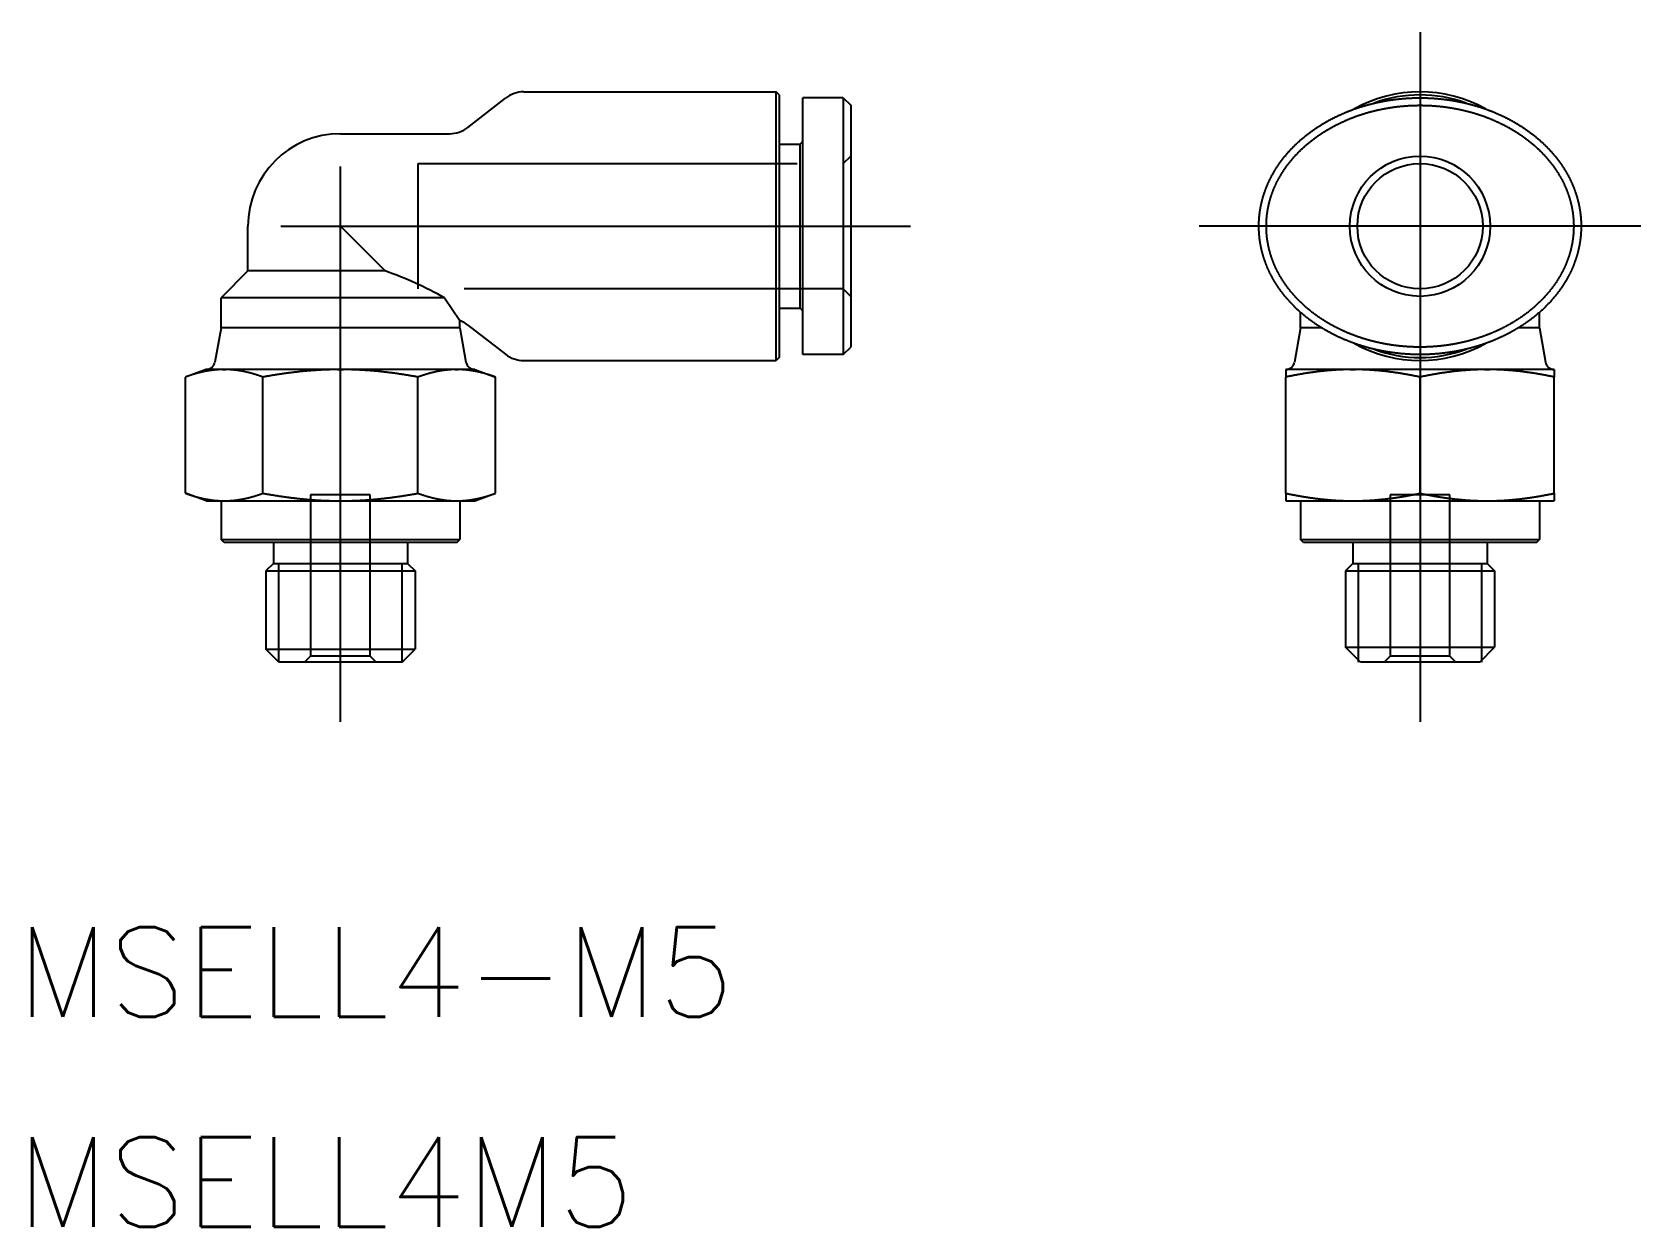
# Model space of a CAD drawing. Extents: x -10.3 to 43.6, y -18.9 to 21.1.
import ezdxf

# ---------------------------------------------------------------- set-up
doc = ezdxf.new("R2010")
doc.units = 0
doc.linetypes.add('CENTER', pattern=[50.8, 31.75, -6.35, 6.35, -6.35])
doc.linetypes.add('DASHED', pattern=[19.05, 12.7, -6.35])
doc.layers.get('0').update_dxf_attribs({"linetype": 'CONTINUOUS'})
doc.layers.add('CENTER', color=1, linetype='CENTER')
doc.styles.get("Standard").update_dxf_attribs({"font": 'txt.shx', "height": 3, "bigfont": 'bigfont.shx'})

msp = doc.modelspace()

# ---------------------------------------------------------------- texts
at = {"color": 7, "linetype": 'CONTINUOUS'}
for s, p in [('MSELL4-M5', (-10.846176, -11.887214)), ('MSELL4M5', (-10.846176, -18.920558))]:
    msp.add_text(s, height=3, dxfattribs=at).set_placement(p)

# ---------------------------------------------------------------- linework, layer by layer
at = {"color": 7, "linetype": 'CONTINUOUS'}
for p, q in [((4.270833, 17.910648), (5.529167, 18.889352)), ((6.143108, 19.1), (14.6, 19.1)), ((14.6, 10.1), (14.6, 19.1)), ((14.7, 19), (14.6, 19.1)), ((14.7, 19), (14.7, 10.2)), ((16.85, 18.9), (15.5, 18.9)), ((15.5, 10.3), (15.5, 18.9)), ((16.85, 18.9), (16.85, 10.299985)), ((16.85, 18.9), (17.1, 18.65)), ((17.1, 18.65), (17.1, 10.549989)), ((0, 17.7), (3.656892, 17.7)), ((14.7, 17.35), (15.4, 17.35)), ((15.4, 17.35), (15.5, 17.45)), ((15.4, 11.85), (15.4, 17.35)), ((-3.1, 13.1), (-3.1, 14.6)), ((1.5, 13.1), (0, 14.6)), ((-3.1, 13.1), (-4, 12.2)), ((1.5, 13.1), (-3.1, 13.1)), ((3.485685, 12.2), (-4, 12.2)), ((-4, 11.2), (-4, 12.2)), ((3.485685, 12.2), (4, 11.439296)), ((4, 11.2), (4, 11.439296)), ((14.7, 11.85), (15.4, 11.85)), ((15.4, 11.85), (15.5, 11.75)), ((32.177921, 11.2), (32.177921, 11.711299)), ((40.177921, 11.2), (40.177921, 11.711299)), ((-4, 11.2), (-4.205846, 10.047263)), ((4, 11.2), (-4, 11.2)), ((4, 11.2), (4.205846, 10.047263)), ((4.270833, 11.289352), (5.529167, 10.310648)), ((32.177921, 11.2), (31.972075, 10.047263)), ((32.872004, 11.2), (32.177921, 11.2)), ((40.177921, 11.2), (39.483838, 11.2)), ((40.177921, 11.2), (40.383767, 10.047263)), ((16.85, 10.3), (15.5, 10.3)), ((16.85, 10.3), (17.1, 10.55)), ((-4.5, 9.8), (-5.196152, 9.546621)), ((-3.948518, 9.8), (-4.501174, 9.8)), ((-3.948518, 9.8), (-3.897114, 9.8)), ((-3.948518, 9.799986), (-3.845711, 9.799986)), ((-3.897114, 9.8), (-3.845711, 9.8)), ((-0.102806, 9.8), (-3.845711, 9.8)), ((-0.102806, 9.8), (0, 9.8)), ((-0.102806, 9.799986), (0.102806, 9.799986)), ((0, 9.8), (0.102806, 9.8)), ((3.845711, 9.8), (0.102806, 9.8)), ((3.845711, 9.8), (3.897114, 9.8)), ((3.845711, 9.799986), (3.948518, 9.799986)), ((3.897114, 9.8), (3.948518, 9.8)), ((4.501174, 9.8), (3.948518, 9.8)), ((4.5, 9.8), (5.196152, 9.546621)), ((6.143108, 10.1), (14.6, 10.1)), ((14.7, 10.2), (14.6, 10.1)), ((31.677921, 9.800002), (31.677921, 9.799957)), ((33.838888, 9.8), (31.677921, 9.8)), ((31.677921, 9.8), (31.677921, 9.546621)), ((33.838888, 9.8), (33.927921, 9.8)), ((33.838888, 9.799986), (34.016954, 9.799986)), ((33.927921, 9.8), (34.016954, 9.8)), ((38.338888, 9.8), (34.016954, 9.8)), ((38.338888, 9.8), (38.427921, 9.8)), ((38.338888, 9.799986), (38.516954, 9.799986)), ((38.427921, 9.8), (38.516954, 9.8)), ((40.677921, 9.8), (38.516954, 9.8)), ((40.677921, 9.800002), (40.677921, 9.799957)), ((40.677921, 9.8), (40.677921, 9.546621)), ((-5.196152, 5.653379), (-5.196152, 9.546621)), ((-2.598076, 5.653379), (-2.598076, 9.546621)), ((2.598076, 5.653379), (2.598076, 9.546621)), ((5.196152, 5.653379), (5.196152, 9.546621)), ((31.677921, 5.653379), (31.677921, 9.546621)), ((36.177921, 5.653379), (36.177921, 9.546621)), ((40.677921, 5.653379), (40.677921, 9.546621)), ((-4.5, 5.4), (-5.196152, 5.653379)), ((-4.5, 5.4), (4.5, 5.4)), ((-4, 5.4), (-4, 4.1)), ((4, 5.4), (4, 4.1)), ((4.5, 5.4), (5.196152, 5.653379)), ((31.677921, 5.653379), (31.677921, 5.4)), ((31.677921, 5.4), (40.677921, 5.4)), ((32.177921, 5.4), (32.177921, 4.1)), ((40.177921, 5.4), (40.177921, 4.1)), ((40.677921, 5.653379), (40.677921, 5.4)), ((-4, 4.1), (4, 4.1)), ((-3.9, 4), (-4, 4.1)), ((3.9, 4), (-3.9, 4)), ((-2.25, 4), (-2.25, 3.3)), ((2.25, 4), (2.25, 3.3)), ((3.9, 4), (4, 4.1)), ((32.177921, 4.1), (40.177921, 4.1)), ((32.277921, 4), (32.177921, 4.1)), ((40.077921, 4), (32.277921, 4)), ((33.927921, 4), (33.927921, 3.3)), ((38.427921, 4), (38.427921, 3.3)), ((40.077921, 4), (40.177921, 4.1)), ((-2.25, 3.3), (-2.5, 3.05)), ((-2.25, 3.3), (2.25, 3.3)), ((2.25, 3.3), (2.5, 3.05)), ((33.927921, 3.3), (33.677921, 3.05)), ((33.927921, 3.3), (38.427921, 3.3)), ((38.427921, 3.3), (38.677921, 3.05)), ((-2.5, 3.05), (-2.5, 0.433)), ((-2.5, 3.05), (2.5, 3.05)), ((2.5, 3.05), (2.5, 0.433)), ((33.677921, 3.05), (33.677921, 0.5)), ((33.677921, 3.05), (38.677921, 3.05)), ((38.677921, 3.05), (38.677921, 0.5)), ((-2.5, 0.433), (2.5, 0.433)), ((-2.067, 0), (-2.5, 0.433)), ((2.067, 0), (-2.067, 0)), ((2.067, 0), (2.5, 0.433)), ((33.677921, 0.5), (38.677921, 0.5)), ((34.177921, 0), (33.677921, 0.5)), ((38.177921, 0), (34.177921, 0)), ((38.177921, 0), (38.677921, 0.5))]:
    msp.add_line(p, q, dxfattribs=at)
at = {"color": 3, "linetype": 'DASHED'}
for p, q in [((16.85, 16.7), (17.1, 16.95)), ((2.6, 16.7), (16.85, 16.7)), ((2.6, 12.5), (2.6, 16.7)), ((16.85, 12.5), (2.6, 12.5)), ((17.1, 12.25), (16.85, 12.5)), ((1, 5.6), (-1, 5.6)), ((-1, 5.6), (-1, 0.2)), ((1, 0.2), (1, 5.6)), ((35.177921, 5.6), (35.177921, 0.2)), ((37.177921, 5.6), (35.177921, 5.6)), ((37.177921, 0.2), (37.177921, 5.6)), ((-1, 0.2), (-1.2, 0)), ((1, 0.2), (-1, 0.2)), ((1.2, 0), (1, 0.2)), ((35.177921, 0.2), (34.977921, 0)), ((37.177921, 0.2), (35.177921, 0.2)), ((37.377921, 0), (37.177921, 0.2))]:
    msp.add_line(p, q, dxfattribs=at)
at = {"color": 3, "linetype": 'CONTINUOUS'}
for p, q in [((-2.067, 0), (-2.067, 3.3)), ((2.067, 0), (2.067, 3.3)), ((34.110921, 0), (34.110921, 3.3)), ((38.244921, 0), (38.244921, 3.3))]:
    msp.add_line(p, q, dxfattribs=at)
at = {"color": 7}
for points in [[(36.1779, 18.9, 0), (36.189, 18.9, 0), (36.2, 18.9, 0), (36.211, 18.8999, 0), (36.222, 18.8999, 0), (36.233, 18.8998, 0), (36.244, 18.8997, 0), (36.255, 18.8996, 0), (36.266, 18.8995, 0), (36.277, 18.8993, 0), (36.288, 18.8992, 0), (36.2989, 18.899, 0), (36.3099, 18.8988, 0), (36.3209, 18.8986, 0), (36.3318, 18.8984, 0), (36.3428, 18.8981, 0), (36.3538, 18.8979, 0), (36.3647, 18.8976, 0), (36.3757, 18.8973, 0), (36.3867, 18.897, 0), (36.3977, 18.8966, 0), (36.4087, 18.8963, 0), (36.4197, 18.8959, 0), (36.4307, 18.8955, 0), (36.4417, 18.8951, 0), (36.4527, 18.8947, 0), (36.4637, 18.8942, 0), (36.4747, 18.8938, 0), (36.4858, 18.8933, 0), (36.4969, 18.8928, 0), (36.5079, 18.8922, 0), (36.519, 18.8917, 0), (36.5301, 18.8911, 0), (36.5413, 18.8905, 0), (36.5524, 18.8899, 0), (36.5635, 18.8893, 0), (36.5747, 18.8886, 0), (36.5859, 18.888, 0), (36.5971, 18.8873, 0), (36.6084, 18.8866, 0), (36.6196, 18.8858, 0), (36.6309, 18.8851, 0), (36.6422, 18.8843, 0), (36.6536, 18.8835, 0), (36.6649, 18.8827, 0), (36.6763, 18.8818, 0), (36.6877, 18.881, 0), (36.6992, 18.8801, 0), (36.7106, 18.8792, 0), (36.7221, 18.8782, 0), (36.7337, 18.8773, 0), (36.7452, 18.8763, 0), (36.7568, 18.8753, 0), (36.7685, 18.8743, 0), (36.7801, 18.8732, 0), (36.7918, 18.8722, 0), (36.8036, 18.8711, 0), (36.8153, 18.87, 0), (36.8272, 18.8688, 0), (36.839, 18.8677, 0), (36.8509, 18.8665, 0), (36.8628, 18.8653, 0), (36.8748, 18.864, 0), (36.8868, 18.8628, 0), (36.8989, 18.8615, 0), (36.911, 18.8602, 0), (36.9232, 18.8589, 0), (36.9354, 18.8575, 0), (36.9476, 18.8561, 0), (36.96, 18.8547, 0), (36.9723, 18.8532, 0), (36.9847, 18.8517, 0), (36.9972, 18.8502, 0), (37.0097, 18.8487, 0), (37.0223, 18.8471, 0), (37.0349, 18.8455, 0), (37.0476, 18.8439, 0), (37.0603, 18.8422, 0), (37.0731, 18.8405, 0), (37.086, 18.8388, 0), (37.0989, 18.837, 0), (37.1118, 18.8352, 0), (37.1248, 18.8334, 0), (37.1379, 18.8315, 0), (37.1511, 18.8296, 0), (37.1643, 18.8277, 0), (37.1775, 18.8257, 0), (37.1908, 18.8237, 0), (37.2042, 18.8216, 0), (37.2177, 18.8195, 0), (37.2312, 18.8174, 0), (37.2447, 18.8153, 0), (37.2584, 18.8131, 0), (37.2721, 18.8108, 0), (37.2858, 18.8085, 0), (37.2997, 18.8062, 0), (37.3135, 18.8038, 0), (37.3275, 18.8014, 0), (37.3415, 18.799, 0), (37.3556, 18.7965, 0), (37.3697, 18.794, 0), (37.3838, 18.7914, 0), (37.3981, 18.7888, 0), (37.4123, 18.7861, 0), (37.4267, 18.7834, 0), (37.4411, 18.7807, 0), (37.4555, 18.7779, 0), (37.47, 18.7751, 0), (37.4845, 18.7722, 0), (37.4991, 18.7693, 0), (37.5137, 18.7664, 0), (37.5284, 18.7634, 0), (37.5431, 18.7603, 0), (37.5579, 18.7572, 0), (37.5727, 18.7541, 0), (37.5876, 18.7509, 0), (37.6025, 18.7477, 0), (37.6174, 18.7444, 0), (37.6324, 18.7411, 0), (37.6474, 18.7377, 0), (37.6625, 18.7343, 0), (37.6776, 18.7308, 0), (37.6928, 18.7273, 0), (37.708, 18.7238, 0), (37.7232, 18.7202, 0), (37.7385, 18.7165, 0), (37.7538, 18.7128, 0), (37.7691, 18.7091, 0), (37.7845, 18.7053, 0), (37.7999, 18.7014, 0), (37.8153, 18.6975, 0), (37.8308, 18.6936, 0), (37.8463, 18.6896, 0), (37.8619, 18.6856, 0), (37.8774, 18.6815, 0), (37.893, 18.6773, 0), (37.9087, 18.6731, 0), (37.9243, 18.6689, 0), (37.94, 18.6646, 0), (37.9557, 18.6602, 0), (37.9715, 18.6558, 0), (37.9873, 18.6514, 0), (38.0031, 18.6469, 0), (38.0189, 18.6423, 0), (38.0348, 18.6377, 0), (38.0506, 18.633, 0), (38.0665, 18.6283, 0), (38.0825, 18.6236, 0), (38.0984, 18.6187, 0), (38.1144, 18.6139, 0), (38.1304, 18.6089, 0), (38.1464, 18.604, 0), (38.1625, 18.5989, 0), (38.1785, 18.5938, 0), (38.1946, 18.5887, 0), (38.2107, 18.5835, 0), (38.2269, 18.5782, 0), (38.243, 18.5729, 0), (38.2592, 18.5676, 0), (38.2754, 18.5622, 0), (38.2916, 18.5567, 0), (38.3078, 18.5512, 0), (38.324, 18.5456, 0), (38.3403, 18.54, 0), (38.3566, 18.5343, 0), (38.3729, 18.5285, 0), (38.3892, 18.5227, 0), (38.4055, 18.5169, 0), (38.4218, 18.5109, 0), (38.4381, 18.505, 0), (38.4545, 18.4989, 0), (38.4709, 18.4929, 0), (38.4873, 18.4867, 0), (38.5037, 18.4805, 0), (38.5201, 18.4743, 0), (38.5365, 18.4679, 0), (38.5529, 18.4616, 0), (38.5693, 18.4551, 0), (38.5858, 18.4486, 0), (38.6022, 18.4421, 0), (38.6187, 18.4355, 0), (38.6351, 18.4288, 0), (38.6516, 18.4221, 0), (38.6681, 18.4153, 0), (38.6846, 18.4085, 0), (38.7011, 18.4016, 0), (38.7176, 18.3946, 0), (38.7341, 18.3876, 0), (38.7506, 18.3805, 0), (38.7671, 18.3733, 0), (38.7836, 18.3661, 0), (38.8001, 18.3589, 0), (38.8166, 18.3515, 0), (38.8331, 18.3442, 0), (38.8497, 18.3367, 0), (38.8662, 18.3292, 0), (38.8827, 18.3216, 0), (38.8992, 18.314, 0), (38.9157, 18.3063, 0), (38.9322, 18.2985, 0), (38.9488, 18.2907, 0), (38.9653, 18.2828, 0), (38.9818, 18.2749, 0), (38.9983, 18.2669, 0), (39.0148, 18.2588, 0), (39.0313, 18.2507, 0), (39.0477, 18.2425, 0), (39.0642, 18.2342, 0), (39.0807, 18.2259, 0), (39.0972, 18.2175, 0), (39.1136, 18.209, 0), (39.1301, 18.2005, 0), (39.1465, 18.1919, 0), (39.163, 18.1833, 0), (39.1794, 18.1746, 0), (39.1958, 18.1658, 0), (39.2122, 18.157, 0), (39.2286, 18.148, 0), (39.245, 18.1391, 0), (39.2613, 18.13, 0), (39.2777, 18.1209, 0), (39.294, 18.1118, 0), (39.3103, 18.1025, 0), (39.3266, 18.0933, 0), (39.3429, 18.0839, 0), (39.3592, 18.0745, 0), (39.3754, 18.065, 0), (39.3916, 18.0555, 0), (39.4079, 18.0458, 0), (39.424, 18.0362, 0), (39.4402, 18.0264, 0), (39.4563, 18.0166, 0), (39.4725, 18.0068, 0), (39.4885, 17.9969, 0), (39.5046, 17.9869, 0), (39.5207, 17.9768, 0), (39.5367, 17.9667, 0), (39.5527, 17.9566, 0), (39.5686, 17.9463, 0), (39.5846, 17.936, 0), (39.6005, 17.9257, 0), (39.6164, 17.9153, 0), (39.6322, 17.9048, 0), (39.6481, 17.8943, 0), (39.6639, 17.8837, 0), (39.6796, 17.873, 0), (39.6954, 17.8623, 0), (39.7111, 17.8515, 0), (39.7267, 17.8407, 0), (39.7424, 17.8298, 0), (39.758, 17.8188, 0), (39.7735, 17.8078, 0), (39.7891, 17.7967, 0), (39.8045, 17.7856, 0), (39.82, 17.7744, 0), (39.8354, 17.7632, 0), (39.8508, 17.7519, 0), (39.8661, 17.7405, 0), (39.8814, 17.7291, 0), (39.8967, 17.7176, 0), (39.9119, 17.706, 0), (39.9271, 17.6944, 0), (39.9422, 17.6828, 0), (39.9573, 17.671, 0), (39.9724, 17.6593, 0), (39.9874, 17.6474, 0), (40.0024, 17.6355, 0), (40.0173, 17.6236, 0), (40.0321, 17.6116, 0), (40.047, 17.5995, 0), (40.0617, 17.5874, 0), (40.0765, 17.5752, 0), (40.0912, 17.563, 0), (40.1058, 17.5507, 0), (40.1204, 17.5384, 0), (40.1349, 17.526, 0), (40.1494, 17.5135, 0), (40.1638, 17.501, 0), (40.1782, 17.4884, 0), (40.1925, 17.4758, 0), (40.2068, 17.4632, 0), (40.221, 17.4504, 0), (40.2352, 17.4376, 0), (40.2493, 17.4248, 0), (40.2633, 17.4119, 0), (40.2773, 17.399, 0), (40.2912, 17.386, 0), (40.3051, 17.3729, 0), (40.3189, 17.3598, 0), (40.3327, 17.3467, 0), (40.3464, 17.3335, 0), (40.36, 17.3202, 0), (40.3736, 17.3069, 0), (40.3871, 17.2936, 0), (40.4005, 17.2802, 0), (40.4139, 17.2667, 0), (40.4272, 17.2532, 0), (40.4405, 17.2397, 0), (40.4537, 17.2261, 0), (40.4668, 17.2125, 0), (40.4799, 17.1988, 0), (40.4929, 17.1851, 0), (40.5058, 17.1713, 0), (40.5187, 17.1575, 0), (40.5315, 17.1436, 0), (40.5443, 17.1297, 0), (40.557, 17.1158, 0), (40.5696, 17.1018, 0), (40.5821, 17.0878, 0), (40.5946, 17.0737, 0), (40.607, 17.0596, 0), (40.6193, 17.0454, 0), (40.6316, 17.0312, 0), (40.6438, 17.017, 0), (40.656, 17.0027, 0), (40.668, 16.9884, 0), (40.68, 16.9741, 0), (40.6919, 16.9597, 0), (40.7038, 16.9452, 0), (40.7156, 16.9308, 0), (40.7273, 16.9163, 0), (40.7389, 16.9017, 0), (40.7505, 16.8871, 0), (40.762, 16.8725, 0), (40.7734, 16.8579, 0), (40.7847, 16.8432, 0), (40.796, 16.8284, 0), (40.8072, 16.8137, 0), (40.8183, 16.7989, 0), (40.8294, 16.7841, 0), (40.8403, 16.7692, 0), (40.8512, 16.7543, 0), (40.862, 16.7394, 0), (40.8728, 16.7244, 0), (40.8834, 16.7094, 0), (40.894, 16.6944, 0), (40.9045, 16.6794, 0), (40.9149, 16.6643, 0), (40.9253, 16.6492, 0), (40.9356, 16.634, 0), (40.9457, 16.6189, 0), (40.9558, 16.6037, 0), (40.9659, 16.5884, 0), (40.9758, 16.5732, 0), (40.9857, 16.5579, 0), (40.9955, 16.5426, 0), (41.0052, 16.5272, 0), (41.0148, 16.5119, 0), (41.0243, 16.4965, 0), (41.0338, 16.4811, 0), (41.0432, 16.4656, 0), (41.0525, 16.4501, 0), (41.0617, 16.4346, 0), (41.0709, 16.4191, 0), (41.08, 16.4035, 0), (41.0889, 16.388, 0), (41.0979, 16.3724, 0), (41.1067, 16.3567, 0), (41.1154, 16.3411, 0), (41.1241, 16.3254, 0), (41.1327, 16.3097, 0), (41.1412, 16.294, 0), (41.1496, 16.2782, 0), (41.158, 16.2624, 0), (41.1663, 16.2466, 0), (41.1744, 16.2308, 0), (41.1826, 16.215, 0), (41.1906, 16.1991, 0), (41.1985, 16.1832, 0), (41.2064, 16.1673, 0), (41.2142, 16.1514, 0), (41.2219, 16.1354, 0), (41.2295, 16.1194, 0), (41.2371, 16.1034, 0), (41.2445, 16.0874, 0), (41.2519, 16.0714, 0), (41.2592, 16.0553, 0), (41.2664, 16.0392, 0), (41.2735, 16.0231, 0), (41.2806, 16.007, 0), (41.2876, 15.9909, 0), (41.2945, 15.9747, 0), (41.3013, 15.9586, 0), (41.308, 15.9424, 0), (41.3146, 15.9262, 0), (41.3212, 15.91, 0), (41.3277, 15.8937, 0), (41.3341, 15.8775, 0), (41.3404, 15.8612, 0), (41.3466, 15.8449, 0), (41.3528, 15.8286, 0), (41.3589, 15.8123, 0), (41.3648, 15.796, 0), (41.3707, 15.7796, 0), (41.3766, 15.7632, 0), (41.3823, 15.7469, 0), (41.388, 15.7305, 0), (41.3935, 15.7141, 0), (41.399, 15.6976, 0), (41.4044, 15.6812, 0), (41.4098, 15.6648, 0), (41.415, 15.6483, 0), (41.4202, 15.6318, 0), (41.4252, 15.6153, 0), (41.4302, 15.5988, 0), (41.4351, 15.5823, 0), (41.4399, 15.5658, 0), (41.4447, 15.5493, 0), (41.4493, 15.5327, 0), (41.4539, 15.5162, 0), (41.4584, 15.4996, 0), (41.4628, 15.4831, 0), (41.4672, 15.4665, 0), (41.4714, 15.4499, 0), (41.4756, 15.4333, 0), (41.4796, 15.4167, 0), (41.4836, 15.4001, 0), (41.4875, 15.3834, 0), (41.4914, 15.3668, 0), (41.4951, 15.3502, 0), (41.4988, 15.3335, 0), (41.5024, 15.3168, 0), (41.5059, 15.3002, 0), (41.5093, 15.2835, 0), (41.5126, 15.2668, 0), (41.5158, 15.2501, 0), (41.519, 15.2334, 0), (41.5221, 15.2167, 0), (41.5251, 15.2, 0), (41.528, 15.1833, 0), (41.5308, 15.1666, 0), (41.5336, 15.1498, 0), (41.5363, 15.1331, 0), (41.5388, 15.1164, 0), (41.5413, 15.0996, 0), (41.5438, 15.0829, 0), (41.5461, 15.0661, 0), (41.5484, 15.0494, 0), (41.5505, 15.0326, 0), (41.5526, 15.0158, 0), (41.5546, 14.9991, 0), (41.5565, 14.9823, 0), (41.5584, 14.9655, 0), (41.5601, 14.9487, 0), (41.5618, 14.9319, 0), (41.5634, 14.9151, 0), (41.5649, 14.8983, 0), (41.5663, 14.8815, 0), (41.5677, 14.8647, 0), (41.5689, 14.8479, 0), (41.5701, 14.8311, 0), (41.5712, 14.8143, 0), (41.5722, 14.7975, 0), (41.5731, 14.7807, 0), (41.574, 14.7639, 0), (41.5748, 14.7471, 0), (41.5754, 14.7303, 0), (41.576, 14.7135, 0), (41.5766, 14.6967, 0), (41.577, 14.6799, 0), (41.5773, 14.663, 0), (41.5776, 14.6462, 0), (41.5778, 14.6294, 0), (41.5779, 14.6126, 0), (41.5779, 14.5958, 0), (41.5779, 14.579, 0), (41.5777, 14.5622, 0), (41.5775, 14.5453, 0), (41.5772, 14.5285, 0), (41.5768, 14.5117, 0), (41.5763, 14.4949, 0), (41.5757, 14.4781, 0), (41.5751, 14.4613, 0), (41.5743, 14.4445, 0), (41.5735, 14.4277, 0), (41.5726, 14.4109, 0), (41.5717, 14.3941, 0), (41.5706, 14.3773, 0), (41.5695, 14.3605, 0), (41.5682, 14.3437, 0), (41.5669, 14.3269, 0), (41.5656, 14.3101, 0), (41.5641, 14.2934, 0), (41.5625, 14.2766, 0), (41.5609, 14.2598, 0), (41.5592, 14.2431, 0), (41.5574, 14.2263, 0), (41.5555, 14.2096, 0), (41.5536, 14.1929, 0), (41.5515, 14.1761, 0), (41.5494, 14.1594, 0), (41.5472, 14.1427, 0), (41.5449, 14.126, 0), (41.5425, 14.1093, 0), (41.5401, 14.0926, 0), (41.5376, 14.076, 0), (41.535, 14.0593, 0), (41.5323, 14.0427, 0), (41.5295, 14.026, 0), (41.5267, 14.0094, 0), (41.5237, 13.9928, 0), (41.5207, 13.9762, 0), (41.5176, 13.9596, 0), (41.5144, 13.943, 0), (41.5112, 13.9265, 0), (41.5079, 13.9099, 0), (41.5044, 13.8934, 0), (41.501, 13.8769, 0), (41.4974, 13.8604, 0), (41.4937, 13.8439, 0), (41.49, 13.8274, 0), (41.4862, 13.8109, 0), (41.4823, 13.7945, 0), (41.4783, 13.7781, 0), (41.4743, 13.7617, 0), (41.4702, 13.7453, 0), (41.4659, 13.7289, 0), (41.4617, 13.7125, 0), (41.4573, 13.6962, 0), (41.4528, 13.6799, 0), (41.4483, 13.6636, 0), (41.4437, 13.6473, 0), (41.439, 13.6311, 0), (41.4343, 13.6148, 0), (41.4294, 13.5986, 0), (41.4245, 13.5824, 0), (41.4195, 13.5662, 0), (41.4145, 13.5501, 0), (41.4093, 13.534, 0), (41.4041, 13.5179, 0), (41.3988, 13.5018, 0), (41.3934, 13.4858, 0), (41.388, 13.4697, 0), (41.3825, 13.4537, 0), (41.3769, 13.4378, 0), (41.3712, 13.4218, 0), (41.3654, 13.4059, 0), (41.3596, 13.39, 0), (41.3537, 13.3741, 0), (41.3478, 13.3583, 0), (41.3417, 13.3425, 0), (41.3356, 13.3267, 0), (41.3294, 13.3109, 0), (41.3232, 13.2952, 0), (41.3168, 13.2795, 0), (41.3104, 13.2638, 0), (41.304, 13.2482, 0), (41.2974, 13.2326, 0), (41.2908, 13.217, 0), (41.2842, 13.2014, 0), (41.2774, 13.1859, 0), (41.2706, 13.1704, 0), (41.2637, 13.155, 0), (41.2568, 13.1396, 0), (41.2497, 13.1242, 0), (41.2427, 13.1088, 0), (41.2355, 13.0935, 0), (41.2283, 13.0782, 0), (41.221, 13.0629, 0), (41.2136, 13.0477, 0), (41.2062, 13.0325, 0), (41.1987, 13.0174, 0), (41.1912, 13.0023, 0), (41.1836, 12.9872, 0), (41.1759, 12.9721, 0), (41.1682, 12.9571, 0), (41.1603, 12.9422, 0), (41.1525, 12.9272, 0), (41.1445, 12.9123, 0), (41.1366, 12.8975, 0), (41.1285, 12.8826, 0), (41.1204, 12.8679, 0), (41.1122, 12.8531, 0), (41.1039, 12.8384, 0), (41.0956, 12.8237, 0), (41.0873, 12.8091, 0), (41.0789, 12.7945, 0), (41.0704, 12.78, 0), (41.0618, 12.7655, 0), (41.0532, 12.751, 0), (41.0446, 12.7366, 0), (41.0358, 12.7222, 0), (41.0271, 12.7079, 0), (41.0182, 12.6936, 0), (41.0093, 12.6794, 0), (41.0004, 12.6652, 0), (40.9914, 12.651, 0), (40.9823, 12.6369, 0), (40.9732, 12.6228, 0), (40.9641, 12.6088, 0), (40.9549, 12.5948, 0), (40.9456, 12.5809, 0), (40.9363, 12.567, 0), (40.9269, 12.5531, 0), (40.9175, 12.5393, 0), (40.908, 12.5256, 0), (40.8985, 12.5118, 0), (40.8889, 12.4982, 0), (40.8793, 12.4845, 0), (40.8696, 12.4709, 0), (40.8598, 12.4574, 0), (40.8501, 12.4439, 0), (40.8402, 12.4305, 0), (40.8304, 12.417, 0), (40.8204, 12.4037, 0), (40.8104, 12.3903, 0), (40.8004, 12.3771, 0), (40.7903, 12.3638, 0), (40.7802, 12.3506, 0), (40.77, 12.3375, 0), (40.7598, 12.3244, 0), (40.7495, 12.3113, 0), (40.7392, 12.2983, 0), (40.7289, 12.2853, 0), (40.7184, 12.2724, 0), (40.708, 12.2595, 0), (40.6975, 12.2467, 0), (40.6869, 12.2339, 0), (40.6763, 12.2211, 0), (40.6657, 12.2084, 0), (40.655, 12.1958, 0), (40.6443, 12.1831, 0), (40.6335, 12.1706, 0), (40.6227, 12.158, 0), (40.6118, 12.1455, 0), (40.6009, 12.1331, 0), (40.59, 12.1207, 0), (40.579, 12.1083, 0), (40.5679, 12.096, 0), (40.5568, 12.0838, 0), (40.5457, 12.0715, 0), (40.5346, 12.0593, 0), (40.5234, 12.0472, 0), (40.5121, 12.0351, 0), (40.5008, 12.0231, 0), (40.4895, 12.0111, 0), (40.4781, 11.9991, 0), (40.4667, 11.9872, 0), (40.4552, 11.9753, 0), (40.4438, 11.9635, 0), (40.4322, 11.9517, 0), (40.4207, 11.9399, 0), (40.409, 11.9282, 0), (40.3974, 11.9166, 0), (40.3857, 11.905, 0), (40.374, 11.8934, 0), (40.3622, 11.8819, 0), (40.3504, 11.8704, 0), (40.3386, 11.859, 0), (40.3267, 11.8476, 0), (40.3148, 11.8362, 0), (40.3028, 11.8249, 0), (40.2908, 11.8136, 0), (40.2788, 11.8024, 0), (40.2667, 11.7912, 0), (40.2546, 11.7801, 0), (40.2425, 11.769, 0), (40.2303, 11.7579, 0), (40.2181, 11.7469, 0), (40.2058, 11.736, 0), (40.1935, 11.725, 0), (40.1812, 11.7142, 0), (40.1688, 11.7033, 0), (40.1564, 11.6925, 0), (40.144, 11.6818, 0), (40.1315, 11.6711, 0), (40.119, 11.6604, 0), (40.1065, 11.6498, 0), (40.0939, 11.6392, 0), (40.0813, 11.6286, 0), (40.0686, 11.6181, 0), (40.056, 11.6077, 0), (40.0432, 11.5973, 0), (40.0305, 11.5869, 0), (40.0177, 11.5766, 0), (40.0049, 11.5663, 0), (39.9921, 11.556, 0), (39.9792, 11.5458, 0), (39.9663, 11.5357, 0), (39.9533, 11.5256, 0), (39.9403, 11.5155, 0), (39.9273, 11.5055, 0), (39.9143, 11.4955, 0), (39.9012, 11.4855, 0), (39.8881, 11.4756, 0), (39.875, 11.4658, 0), (39.8618, 11.456, 0), (39.8486, 11.4462, 0), (39.8354, 11.4365, 0), (39.8221, 11.4268, 0), (39.8088, 11.4171, 0), (39.7955, 11.4075, 0), (39.7822, 11.398, 0), (39.7688, 11.3885, 0), (39.7554, 11.379, 0), (39.7419, 11.3696, 0), (39.7285, 11.3602, 0), (39.715, 11.3508, 0), (39.7014, 11.3415, 0), (39.6879, 11.3323, 0), (39.6743, 11.323, 0), (39.6607, 11.3139, 0), (39.6471, 11.3047, 0), (39.6334, 11.2956, 0), (39.6197, 11.2866, 0), (39.606, 11.2776, 0), (39.5922, 11.2686, 0), (39.5785, 11.2597, 0), (39.5647, 11.2508, 0), (39.5508, 11.242, 0), (39.537, 11.2332, 0), (39.5231, 11.2244, 0), (39.5092, 11.2157, 0), (39.4953, 11.2071, 0), (39.4813, 11.1984, 0), (39.4673, 11.1899, 0), (39.4533, 11.1813, 0), (39.4393, 11.1728, 0), (39.4252, 11.1644, 0), (39.4111, 11.156, 0), (39.397, 11.1476, 0), (39.3829, 11.1393, 0), (39.3688, 11.131, 0), (39.3546, 11.1228, 0), (39.3404, 11.1146, 0), (39.3262, 11.1064, 0), (39.3119, 11.0983, 0), (39.2977, 11.0902, 0), (39.2834, 11.0822, 0), (39.2691, 11.0742, 0), (39.2548, 11.0663, 0), (39.2404, 11.0584, 0), (39.2261, 11.0505, 0), (39.2117, 11.0427, 0), (39.1973, 11.035, 0), (39.1828, 11.0272, 0), (39.1684, 11.0196, 0), (39.1539, 11.0119, 0), (39.1394, 11.0043, 0), (39.1249, 10.9968, 0), (39.1104, 10.9893, 0), (39.0958, 10.9818, 0), (39.0812, 10.9744, 0), (39.0666, 10.967, 0), (39.052, 10.9596, 0), (39.0374, 10.9523, 0), (39.0227, 10.9451, 0), (39.0081, 10.9379, 0), (38.9934, 10.9307, 0), (38.9787, 10.9236, 0), (38.9639, 10.9165, 0), (38.9492, 10.9094, 0), (38.9344, 10.9024, 0), (38.9197, 10.8955, 0), (38.9049, 10.8886, 0), (38.8901, 10.8817, 0), (38.8752, 10.8748, 0), (38.8604, 10.8681, 0), (38.8455, 10.8613, 0), (38.8306, 10.8546, 0), (38.8157, 10.8479, 0), (38.8008, 10.8413, 0), (38.7859, 10.8347, 0), (38.7709, 10.8282, 0), (38.756, 10.8217, 0), (38.741, 10.8152, 0), (38.726, 10.8088, 0), (38.711, 10.8024, 0), (38.696, 10.7961, 0), (38.6809, 10.7898, 0), (38.6659, 10.7836, 0), (38.6508, 10.7774, 0), (38.6357, 10.7712, 0), (38.6206, 10.7651, 0), (38.6055, 10.759, 0), (38.5904, 10.753, 0), (38.5753, 10.747, 0), (38.5601, 10.741, 0), (38.5449, 10.7351, 0), (38.5298, 10.7292, 0), (38.5146, 10.7234, 0), (38.4994, 10.7176, 0), (38.4841, 10.7119, 0), (38.4689, 10.7062, 0), (38.4537, 10.7005, 0), (38.4384, 10.6949, 0), (38.4231, 10.6893, 0), (38.4079, 10.6838, 0), (38.3926, 10.6783, 0), (38.3773, 10.6728, 0), (38.3619, 10.6674, 0), (38.3466, 10.662, 0), (38.3313, 10.6567, 0), (38.3159, 10.6514, 0), (38.3006, 10.6461, 0), (38.2852, 10.6409, 0), (38.2698, 10.6358, 0), (38.2544, 10.6306, 0), (38.239, 10.6255, 0), (38.2236, 10.6205, 0), (38.2081, 10.6155, 0), (38.1927, 10.6105, 0), (38.1772, 10.6056, 0), (38.1618, 10.6007, 0), (38.1463, 10.5958, 0), (38.1308, 10.591, 0), (38.1153, 10.5863, 0), (38.0998, 10.5815, 0), (38.0843, 10.5768, 0), (38.0688, 10.5722, 0), (38.0532, 10.5676, 0), (38.0377, 10.563, 0), (38.0221, 10.5585, 0), (38.0065, 10.554, 0), (37.9909, 10.5496, 0), (37.9753, 10.5452, 0), (37.9597, 10.5408, 0), (37.9441, 10.5365, 0), (37.9285, 10.5322, 0), (37.9129, 10.5279, 0), (37.8972, 10.5237, 0), (37.8816, 10.5196, 0), (37.8659, 10.5154, 0), (37.8502, 10.5114, 0), (37.8346, 10.5073, 0), (37.8189, 10.5033, 0), (37.8032, 10.4993, 0), (37.7875, 10.4954, 0), (37.7717, 10.4915, 0), (37.756, 10.4877, 0), (37.7403, 10.4839, 0), (37.7245, 10.4801, 0), (37.7088, 10.4764, 0), (37.693, 10.4727, 0), (37.6772, 10.469, 0), (37.6615, 10.4654, 0), (37.6457, 10.4618, 0), (37.6299, 10.4583, 0), (37.6141, 10.4548, 0), (37.5983, 10.4514, 0), (37.5825, 10.448, 0), (37.5666, 10.4446, 0), (37.5508, 10.4412, 0), (37.535, 10.438, 0), (37.5191, 10.4347, 0), (37.5032, 10.4315, 0), (37.4874, 10.4283, 0), (37.4715, 10.4252, 0), (37.4556, 10.4221, 0), (37.4397, 10.419, 0), (37.4239, 10.416, 0), (37.408, 10.413, 0), (37.392, 10.4101, 0), (37.3761, 10.4072, 0), (37.3602, 10.4043, 0), (37.3443, 10.4015, 0), (37.3284, 10.3987, 0), (37.3124, 10.3959, 0), (37.2965, 10.3932, 0), (37.2805, 10.3906, 0), (37.2646, 10.3879, 0), (37.2486, 10.3854, 0), (37.2326, 10.3828, 0), (37.2166, 10.3803, 0), (37.2007, 10.3778, 0), (37.1847, 10.3754, 0), (37.1687, 10.373, 0), (37.1527, 10.3706, 0), (37.1367, 10.3683, 0), (37.1207, 10.366, 0), (37.1047, 10.3638, 0), (37.0886, 10.3616, 0), (37.0726, 10.3594, 0), (37.0566, 10.3573, 0), (37.0405, 10.3552, 0), (37.0245, 10.3532, 0), (37.0085, 10.3512, 0), (36.9924, 10.3492, 0), (36.9764, 10.3473, 0), (36.9603, 10.3454, 0), (36.9442, 10.3435, 0), (36.9282, 10.3417, 0), (36.9121, 10.3399, 0), (36.896, 10.3382, 0), (36.8799, 10.3365, 0), (36.8639, 10.3348, 0), (36.8478, 10.3332, 0), (36.8317, 10.3316, 0), (36.8156, 10.3301, 0), (36.7995, 10.3286, 0), (36.7834, 10.3271, 0), (36.7673, 10.3257, 0), (36.7512, 10.3243, 0), (36.7351, 10.3229, 0), (36.7189, 10.3216, 0), (36.7028, 10.3203, 0), (36.6867, 10.3191, 0), (36.6706, 10.3179, 0), (36.6545, 10.3168, 0), (36.6383, 10.3156, 0), (36.6222, 10.3146, 0), (36.6061, 10.3135, 0), (36.5899, 10.3125, 0), (36.5738, 10.3115, 0), (36.5576, 10.3106, 0), (36.5415, 10.3097, 0), (36.5254, 10.3089, 0), (36.5092, 10.3081, 0), (36.4931, 10.3073, 0), (36.4769, 10.3066, 0), (36.4608, 10.3059, 0), (36.4446, 10.3052, 0), (36.4285, 10.3046, 0), (36.4123, 10.304, 0), (36.3961, 10.3035, 0), (36.38, 10.303, 0), (36.3638, 10.3025, 0), (36.3477, 10.3021, 0), (36.3315, 10.3017, 0), (36.3153, 10.3014, 0), (36.2992, 10.3011, 0), (36.283, 10.3008, 0), (36.2668, 10.3006, 0), (36.2507, 10.3004, 0), (36.2345, 10.3002, 0), (36.2183, 10.3001, 0), (36.2022, 10.3, 0), (36.186, 10.3, 0), (36.1698, 10.3, 0), (36.1537, 10.3, 0), (36.1375, 10.3001, 0), (36.1213, 10.3002, 0), (36.1052, 10.3004, 0), (36.089, 10.3006, 0), (36.0728, 10.3008, 0), (36.0567, 10.3011, 0), (36.0405, 10.3014, 0), (36.0243, 10.3017, 0), (36.0082, 10.3021, 0), (35.992, 10.3025, 0), (35.9759, 10.303, 0), (35.9597, 10.3035, 0), (35.9435, 10.304, 0), (35.9274, 10.3046, 0), (35.9112, 10.3052, 0), (35.8951, 10.3059, 0), (35.8789, 10.3066, 0), (35.8628, 10.3073, 0), (35.8466, 10.3081, 0), (35.8305, 10.3089, 0), (35.8143, 10.3098, 0), (35.7982, 10.3106, 0), (35.782, 10.3116, 0), (35.7659, 10.3125, 0), (35.7498, 10.3135, 0), (35.7336, 10.3146, 0), (35.7175, 10.3157, 0), (35.7014, 10.3168, 0), (35.6852, 10.3179, 0), (35.6691, 10.3191, 0), (35.653, 10.3204, 0), (35.6369, 10.3216, 0), (35.6208, 10.3229, 0), (35.6047, 10.3243, 0), (35.5886, 10.3257, 0), (35.5724, 10.3271, 0), (35.5563, 10.3286, 0), (35.5402, 10.3301, 0), (35.5242, 10.3316, 0), (35.5081, 10.3332, 0), (35.492, 10.3348, 0), (35.4759, 10.3365, 0), (35.4598, 10.3382, 0), (35.4437, 10.3399, 0), (35.4277, 10.3417, 0), (35.4116, 10.3435, 0), (35.3955, 10.3454, 0), (35.3795, 10.3472, 0), (35.3634, 10.3492, 0), (35.3474, 10.3511, 0), (35.3313, 10.3531, 0), (35.3153, 10.3552, 0), (35.2993, 10.3573, 0), (35.2832, 10.3594, 0), (35.2672, 10.3616, 0), (35.2512, 10.3638, 0), (35.2352, 10.366, 0), (35.2192, 10.3683, 0), (35.2032, 10.3706, 0), (35.1872, 10.373, 0), (35.1712, 10.3754, 0), (35.1552, 10.3778, 0), (35.1392, 10.3803, 0), (35.1232, 10.3828, 0), (35.1073, 10.3853, 0), (35.0913, 10.3879, 0), (35.0753, 10.3905, 0), (35.0594, 10.3932, 0), (35.0434, 10.3959, 0), (35.0275, 10.3987, 0), (35.0116, 10.4015, 0), (34.9956, 10.4043, 0), (34.9797, 10.4071, 0), (34.9638, 10.41, 0), (34.9479, 10.413, 0), (34.932, 10.416, 0), (34.9161, 10.419, 0), (34.9002, 10.4221, 0), (34.8843, 10.4252, 0), (34.8685, 10.4283, 0), (34.8526, 10.4315, 0), (34.8367, 10.4347, 0), (34.8209, 10.4379, 0), (34.8051, 10.4412, 0), (34.7892, 10.4446, 0), (34.7734, 10.448, 0), (34.7576, 10.4514, 0), (34.7418, 10.4548, 0), (34.726, 10.4583, 0), (34.7102, 10.4619, 0), (34.6944, 10.4654, 0), (34.6786, 10.469, 0), (34.6628, 10.4727, 0), (34.6471, 10.4764, 0), (34.6313, 10.4801, 0), (34.6156, 10.4839, 0), (34.5998, 10.4877, 0), (34.5841, 10.4915, 0), (34.5684, 10.4954, 0), (34.5527, 10.4994, 0), (34.537, 10.5033, 0), (34.5213, 10.5073, 0), (34.5056, 10.5114, 0), (34.4899, 10.5155, 0), (34.4743, 10.5196, 0), (34.4586, 10.5238, 0), (34.443, 10.528, 0), (34.4274, 10.5322, 0), (34.4117, 10.5365, 0), (34.3961, 10.5408, 0), (34.3805, 10.5452, 0), (34.3649, 10.5496, 0), (34.3493, 10.554, 0), (34.3338, 10.5585, 0), (34.3182, 10.5631, 0), (34.3026, 10.5676, 0), (34.2871, 10.5722, 0), (34.2716, 10.5769, 0), (34.256, 10.5816, 0), (34.2405, 10.5863, 0), (34.225, 10.591, 0), (34.2095, 10.5959, 0), (34.194, 10.6007, 0), (34.1786, 10.6056, 0), (34.1631, 10.6105, 0), (34.1477, 10.6155, 0), (34.1322, 10.6205, 0), (34.1168, 10.6255, 0), (34.1014, 10.6306, 0), (34.086, 10.6358, 0), (34.0706, 10.6409, 0), (34.0552, 10.6462, 0), (34.0398, 10.6514, 0), (34.0245, 10.6567, 0), (34.0091, 10.662, 0), (33.9938, 10.6674, 0), (33.9784, 10.6728, 0), (33.9631, 10.6783, 0), (33.9478, 10.6838, 0), (33.9326, 10.6893, 0), (33.9173, 10.6949, 0), (33.902, 10.7005, 0), (33.8868, 10.7062, 0), (33.8715, 10.7119, 0), (33.8563, 10.7177, 0), (33.8411, 10.7234, 0), (33.8259, 10.7293, 0), (33.8107, 10.7351, 0), (33.7956, 10.7411, 0), (33.7804, 10.747, 0), (33.7653, 10.753, 0), (33.7502, 10.759, 0), (33.7351, 10.7651, 0), (33.72, 10.7712, 0), (33.7049, 10.7774, 0), (33.6898, 10.7836, 0), (33.6748, 10.7898, 0), (33.6597, 10.7961, 0), (33.6447, 10.8025, 0), (33.6297, 10.8088, 0), (33.6147, 10.8152, 0), (33.5998, 10.8217, 0), (33.5848, 10.8282, 0), (33.5699, 10.8347, 0), (33.555, 10.8413, 0), (33.54, 10.8479, 0), (33.5252, 10.8546, 0), (33.5103, 10.8613, 0), (33.4954, 10.868, 0), (33.4806, 10.8748, 0), (33.4658, 10.8817, 0), (33.451, 10.8885, 0), (33.4362, 10.8954, 0), (33.4214, 10.9024, 0), (33.4066, 10.9094, 0), (33.3919, 10.9165, 0), (33.3772, 10.9235, 0), (33.3625, 10.9307, 0), (33.3478, 10.9378, 0), (33.3332, 10.945, 0), (33.3185, 10.9523, 0), (33.3039, 10.9596, 0), (33.2893, 10.9669, 0), (33.2747, 10.9743, 0), (33.2601, 10.9817, 0), (33.2456, 10.9892, 0), (33.231, 10.9967, 0), (33.2165, 11.0043, 0), (33.202, 11.0119, 0), (33.1876, 11.0195, 0), (33.1731, 11.0272, 0), (33.1587, 11.0349, 0), (33.1443, 11.0427, 0), (33.1299, 11.0505, 0), (33.1155, 11.0584, 0), (33.1011, 11.0663, 0), (33.0868, 11.0742, 0), (33.0725, 11.0822, 0), (33.0582, 11.0902, 0), (33.0439, 11.0983, 0), (33.0297, 11.1064, 0), (33.0155, 11.1145, 0), (33.0013, 11.1227, 0), (32.9871, 11.131, 0), (32.9729, 11.1393, 0), (32.9588, 11.1476, 0), (32.9447, 11.156, 0), (32.9306, 11.1644, 0), (32.9166, 11.1728, 0), (32.9025, 11.1813, 0), (32.8885, 11.1898, 0), (32.8746, 11.1984, 0), (32.8606, 11.2071, 0), (32.8467, 11.2157, 0), (32.8328, 11.2244, 0), (32.8189, 11.2332, 0), (32.805, 11.242, 0), (32.7912, 11.2508, 0), (32.7774, 11.2597, 0), (32.7636, 11.2686, 0), (32.7499, 11.2776, 0), (32.7362, 11.2866, 0), (32.7225, 11.2956, 0), (32.7088, 11.3047, 0), (32.6952, 11.3138, 0), (32.6815, 11.323, 0), (32.668, 11.3322, 0), (32.6544, 11.3415, 0), (32.6409, 11.3508, 0), (32.6274, 11.3602, 0), (32.6139, 11.3695, 0), (32.6005, 11.379, 0), (32.5871, 11.3885, 0), (32.5737, 11.398, 0), (32.5603, 11.4075, 0), (32.547, 11.4171, 0), (32.5337, 11.4268, 0), (32.5205, 11.4365, 0), (32.5072, 11.4462, 0), (32.494, 11.456, 0), (32.4809, 11.4658, 0), (32.4677, 11.4756, 0), (32.4546, 11.4855, 0), (32.4416, 11.4955, 0), (32.4285, 11.5055, 0), (32.4155, 11.5155, 0), (32.4025, 11.5256, 0), (32.3896, 11.5357, 0), (32.3767, 11.5458, 0), (32.3638, 11.556, 0), (32.3509, 11.5663, 0), (32.3381, 11.5766, 0), (32.3254, 11.5869, 0), (32.3126, 11.5973, 0), (32.2999, 11.6077, 0), (32.2872, 11.6181, 0), (32.2746, 11.6286, 0), (32.262, 11.6392, 0), (32.2494, 11.6498, 0), (32.2368, 11.6604, 0), (32.2243, 11.6711, 0), (32.2119, 11.6818, 0), (32.1994, 11.6925, 0), (32.187, 11.7033, 0), (32.1747, 11.7142, 0), (32.1623, 11.725, 0), (32.15, 11.736, 0), (32.1378, 11.7469, 0), (32.1256, 11.7579, 0), (32.1134, 11.769, 0), (32.1012, 11.7801, 0), (32.0891, 11.7912, 0), (32.0771, 11.8024, 0), (32.065, 11.8136, 0), (32.053, 11.8249, 0), (32.0411, 11.8362, 0), (32.0291, 11.8476, 0), (32.0173, 11.859, 0), (32.0054, 11.8704, 0), (31.9936, 11.8819, 0), (31.9818, 11.8934, 0), (31.9701, 11.905, 0), (31.9584, 11.9166, 0), (31.9468, 11.9283, 0), (31.9352, 11.94, 0), (31.9236, 11.9517, 0), (31.912, 11.9635, 0), (31.9006, 11.9753, 0), (31.8891, 11.9872, 0), (31.8777, 11.9991, 0), (31.8663, 12.0111, 0), (31.855, 12.0231, 0), (31.8437, 12.0352, 0), (31.8324, 12.0473, 0), (31.8212, 12.0594, 0), (31.8101, 12.0716, 0), (31.7989, 12.0838, 0), (31.7878, 12.0961, 0), (31.7768, 12.1084, 0), (31.7658, 12.1208, 0), (31.7549, 12.1332, 0), (31.7439, 12.1456, 0), (31.7331, 12.1581, 0), (31.7223, 12.1706, 0), (31.7115, 12.1832, 0), (31.7008, 12.1958, 0), (31.6901, 12.2085, 0), (31.6794, 12.2212, 0), (31.6688, 12.234, 0), (31.6583, 12.2468, 0), (31.6478, 12.2596, 0), (31.6373, 12.2725, 0), (31.6269, 12.2854, 0), (31.6165, 12.2984, 0), (31.6062, 12.3114, 0), (31.5959, 12.3245, 0), (31.5857, 12.3376, 0), (31.5756, 12.3507, 0), (31.5654, 12.3639, 0), (31.5554, 12.3772, 0), (31.5453, 12.3904, 0), (31.5353, 12.4038, 0), (31.5254, 12.4171, 0), (31.5155, 12.4305, 0), (31.5057, 12.444, 0), (31.4959, 12.4575, 0), (31.4862, 12.471, 0), (31.4765, 12.4846, 0), (31.4669, 12.4982, 0), (31.4573, 12.5119, 0), (31.4478, 12.5256, 0), (31.4383, 12.5394, 0), (31.4289, 12.5532, 0), (31.4195, 12.567, 0), (31.4102, 12.5809, 0), (31.4009, 12.5949, 0), (31.3917, 12.6089, 0), (31.3826, 12.6229, 0), (31.3735, 12.6369, 0), (31.3644, 12.651, 0), (31.3554, 12.6652, 0), (31.3465, 12.6794, 0), (31.3376, 12.6936, 0), (31.3288, 12.7079, 0), (31.32, 12.7222, 0), (31.3113, 12.7366, 0), (31.3026, 12.751, 0), (31.294, 12.7655, 0), (31.2855, 12.78, 0), (31.277, 12.7945, 0), (31.2686, 12.8091, 0), (31.2602, 12.8237, 0), (31.2519, 12.8384, 0), (31.2436, 12.8531, 0), (31.2355, 12.8679, 0), (31.2273, 12.8826, 0), (31.2193, 12.8975, 0), (31.2113, 12.9123, 0), (31.2034, 12.9272, 0), (31.1955, 12.9421, 0), (31.1877, 12.9571, 0), (31.1799, 12.9721, 0), (31.1723, 12.9872, 0), (31.1647, 13.0023, 0), (31.1571, 13.0174, 0), (31.1496, 13.0325, 0), (31.1422, 13.0477, 0), (31.1349, 13.0629, 0), (31.1276, 13.0782, 0), (31.1204, 13.0935, 0), (31.1132, 13.1088, 0), (31.1061, 13.1242, 0), (31.0991, 13.1396, 0), (31.0922, 13.155, 0), (31.0853, 13.1704, 0), (31.0785, 13.1859, 0), (31.0717, 13.2014, 0), (31.0651, 13.217, 0), (31.0584, 13.2326, 0), (31.0519, 13.2482, 0), (31.0454, 13.2638, 0), (31.0391, 13.2795, 0), (31.0327, 13.2952, 0), (31.0265, 13.3109, 0), (31.0203, 13.3267, 0), (31.0142, 13.3425, 0), (31.0081, 13.3583, 0), (31.0022, 13.3741, 0), (30.9963, 13.39, 0), (30.9905, 13.4059, 0), (30.9847, 13.4218, 0), (30.9791, 13.4378, 0), (30.9735, 13.4538, 0), (30.9679, 13.4698, 0), (30.9625, 13.4858, 0), (30.9571, 13.5018, 0), (30.9518, 13.5179, 0), (30.9466, 13.534, 0), (30.9414, 13.5501, 0), (30.9364, 13.5663, 0), (30.9314, 13.5824, 0), (30.9264, 13.5986, 0), (30.9216, 13.6148, 0), (30.9168, 13.6311, 0), (30.9121, 13.6473, 0), (30.9075, 13.6636, 0), (30.903, 13.6799, 0), (30.8986, 13.6962, 0), (30.8942, 13.7126, 0), (30.8899, 13.7289, 0), (30.8857, 13.7453, 0), (30.8815, 13.7617, 0), (30.8775, 13.7781, 0), (30.8735, 13.7945, 0), (30.8696, 13.811, 0), (30.8658, 13.8274, 0), (30.8621, 13.8439, 0), (30.8584, 13.8604, 0), (30.8548, 13.8769, 0), (30.8513, 13.8934, 0), (30.8479, 13.9099, 0), (30.8446, 13.9265, 0), (30.8414, 13.943, 0), (30.8382, 13.9596, 0), (30.8351, 13.9762, 0), (30.8321, 13.9928, 0), (30.8292, 14.0094, 0), (30.8263, 14.026, 0), (30.8235, 14.0427, 0), (30.8209, 14.0593, 0), (30.8182, 14.076, 0), (30.8157, 14.0926, 0), (30.8133, 14.1093, 0), (30.8109, 14.126, 0), (30.8086, 14.1427, 0), (30.8064, 14.1594, 0), (30.8043, 14.1761, 0), (30.8023, 14.1928, 0), (30.8003, 14.2095, 0), (30.7984, 14.2263, 0), (30.7967, 14.243, 0), (30.7949, 14.2598, 0), (30.7933, 14.2765, 0), (30.7918, 14.2933, 0), (30.7903, 14.3101, 0), (30.7889, 14.3268, 0), (30.7876, 14.3436, 0), (30.7864, 14.3604, 0), (30.7853, 14.3772, 0), (30.7842, 14.394, 0), (30.7832, 14.4108, 0), (30.7823, 14.4276, 0), (30.7815, 14.4444, 0), (30.7808, 14.4612, 0), (30.7802, 14.478, 0), (30.7796, 14.4948, 0), (30.7791, 14.5116, 0), (30.7787, 14.5285, 0), (30.7784, 14.5453, 0), (30.7782, 14.5621, 0), (30.778, 14.5789, 0), (30.7779, 14.5957, 0), (30.778, 14.6126, 0), (30.7781, 14.6294, 0), (30.7782, 14.6462, 0), (30.7785, 14.663, 0), (30.7789, 14.6798, 0), (30.7793, 14.6967, 0), (30.7798, 14.7135, 0), (30.7804, 14.7303, 0), (30.7811, 14.7471, 0), (30.7818, 14.7639, 0), (30.7827, 14.7807, 0), (30.7836, 14.7975, 0), (30.7846, 14.8143, 0), (30.7857, 14.8311, 0), (30.7869, 14.8479, 0), (30.7882, 14.8647, 0), (30.7895, 14.8815, 0), (30.7909, 14.8983, 0), (30.7924, 14.9151, 0), (30.794, 14.9319, 0), (30.7957, 14.9487, 0), (30.7975, 14.9655, 0), (30.7993, 14.9823, 0), (30.8012, 14.999, 0), (30.8032, 15.0158, 0), (30.8053, 15.0326, 0), (30.8075, 15.0493, 0), (30.8097, 15.0661, 0), (30.8121, 15.0829, 0), (30.8145, 15.0996, 0), (30.817, 15.1164, 0), (30.8196, 15.1331, 0), (30.8223, 15.1498, 0), (30.825, 15.1666, 0), (30.8278, 15.1833, 0), (30.8308, 15.2, 0), (30.8338, 15.2167, 0), (30.8368, 15.2334, 0), (30.84, 15.2501, 0), (30.8433, 15.2668, 0), (30.8466, 15.2835, 0), (30.85, 15.3002, 0), (30.8535, 15.3169, 0), (30.8571, 15.3335, 0), (30.8607, 15.3502, 0), (30.8645, 15.3668, 0), (30.8683, 15.3835, 0), (30.8722, 15.4001, 0), (30.8762, 15.4167, 0), (30.8803, 15.4333, 0), (30.8845, 15.4499, 0), (30.8887, 15.4665, 0), (30.893, 15.4831, 0), (30.8974, 15.4997, 0), (30.9019, 15.5162, 0), (30.9065, 15.5328, 0), (30.9112, 15.5493, 0), (30.9159, 15.5658, 0), (30.9207, 15.5823, 0), (30.9256, 15.5989, 0), (30.9306, 15.6153, 0), (30.9357, 15.6318, 0), (30.9409, 15.6483, 0), (30.9461, 15.6648, 0), (30.9514, 15.6812, 0), (30.9568, 15.6976, 0), (30.9623, 15.7141, 0), (30.9679, 15.7305, 0), (30.9735, 15.7469, 0), (30.9793, 15.7632, 0), (30.9851, 15.7796, 0), (30.991, 15.7959, 0), (30.997, 15.8123, 0), (31.003, 15.8286, 0), (31.0092, 15.8449, 0), (31.0154, 15.8612, 0), (31.0217, 15.8775, 0), (31.0281, 15.8937, 0), (31.0346, 15.91, 0), (31.0412, 15.9262, 0), (31.0478, 15.9424, 0), (31.0546, 15.9586, 0), (31.0614, 15.9747, 0), (31.0683, 15.9909, 0), (31.0752, 16.007, 0), (31.0823, 16.0231, 0), (31.0894, 16.0392, 0), (31.0966, 16.0553, 0), (31.1039, 16.0714, 0), (31.1113, 16.0874, 0), (31.1188, 16.1034, 0), (31.1263, 16.1194, 0), (31.134, 16.1354, 0), (31.1417, 16.1513, 0), (31.1494, 16.1673, 0), (31.1573, 16.1832, 0), (31.1653, 16.1991, 0), (31.1733, 16.2149, 0), (31.1814, 16.2308, 0), (31.1896, 16.2466, 0), (31.1979, 16.2624, 0), (31.2062, 16.2782, 0), (31.2146, 16.2939, 0), (31.2232, 16.3097, 0), (31.2317, 16.3254, 0), (31.2404, 16.3411, 0), (31.2492, 16.3567, 0), (31.258, 16.3724, 0), (31.2669, 16.388, 0), (31.2759, 16.4035, 0), (31.285, 16.4191, 0), (31.2941, 16.4346, 0), (31.3034, 16.4501, 0), (31.3127, 16.4656, 0), (31.322, 16.4811, 0), (31.3315, 16.4965, 0), (31.3411, 16.5119, 0), (31.3507, 16.5272, 0), (31.3604, 16.5426, 0), (31.3702, 16.5579, 0), (31.38, 16.5732, 0), (31.39, 16.5884, 0), (31.4, 16.6037, 0), (31.4101, 16.6189, 0), (31.4203, 16.634, 0), (31.4305, 16.6492, 0), (31.4409, 16.6643, 0), (31.4513, 16.6793, 0), (31.4618, 16.6944, 0), (31.4723, 16.7094, 0), (31.483, 16.7244, 0), (31.4937, 16.7393, 0), (31.5045, 16.7543, 0), (31.5154, 16.7692, 0), (31.5264, 16.784, 0), (31.5374, 16.7988, 0), (31.5485, 16.8136, 0), (31.5597, 16.8284, 0), (31.571, 16.8431, 0), (31.5823, 16.8578, 0), (31.5937, 16.8724, 0), (31.6052, 16.8871, 0), (31.6168, 16.9016, 0), (31.6284, 16.9162, 0), (31.6401, 16.9307, 0), (31.6519, 16.9452, 0), (31.6638, 16.9596, 0), (31.6757, 16.974, 0), (31.6877, 16.9883, 0), (31.6998, 17.0027, 0), (31.7119, 17.0169, 0), (31.7241, 17.0312, 0), (31.7364, 17.0454, 0), (31.7488, 17.0595, 0), (31.7612, 17.0736, 0), (31.7737, 17.0877, 0), (31.7862, 17.1017, 0), (31.7988, 17.1157, 0), (31.8115, 17.1297, 0), (31.8243, 17.1436, 0), (31.8371, 17.1574, 0), (31.85, 17.1712, 0), (31.8629, 17.185, 0), (31.8759, 17.1987, 0), (31.889, 17.2124, 0), (31.9022, 17.2261, 0), (31.9154, 17.2396, 0), (31.9286, 17.2532, 0), (31.942, 17.2667, 0), (31.9553, 17.2801, 0), (31.9688, 17.2935, 0), (31.9823, 17.3069, 0), (31.9959, 17.3202, 0), (32.0095, 17.3334, 0), (32.0232, 17.3466, 0), (32.037, 17.3598, 0), (32.0508, 17.3729, 0), (32.0646, 17.3859, 0), (32.0786, 17.3989, 0), (32.0926, 17.4119, 0), (32.1066, 17.4248, 0), (32.1207, 17.4376, 0), (32.1349, 17.4504, 0), (32.1491, 17.4631, 0), (32.1633, 17.4758, 0), (32.1776, 17.4885, 0), (32.192, 17.501, 0), (32.2064, 17.5136, 0), (32.2209, 17.526, 0), (32.2355, 17.5384, 0), (32.25, 17.5508, 0), (32.2647, 17.5631, 0), (32.2793, 17.5753, 0), (32.2941, 17.5875, 0), (32.3089, 17.5996, 0), (32.3237, 17.6117, 0), (32.3385, 17.6237, 0), (32.3535, 17.6356, 0), (32.3684, 17.6475, 0), (32.3834, 17.6594, 0), (32.3985, 17.6711, 0), (32.4136, 17.6829, 0), (32.4287, 17.6945, 0), (32.4439, 17.7061, 0), (32.4591, 17.7177, 0), (32.4744, 17.7292, 0), (32.4897, 17.7406, 0), (32.505, 17.752, 0), (32.5204, 17.7633, 0), (32.5358, 17.7745, 0), (32.5513, 17.7857, 0), (32.5668, 17.7969, 0), (32.5823, 17.8079, 0), (32.5979, 17.8189, 0), (32.6135, 17.8299, 0), (32.6291, 17.8408, 0), (32.6448, 17.8516, 0), (32.6605, 17.8624, 0), (32.6762, 17.8731, 0), (32.692, 17.8838, 0), (32.7078, 17.8944, 0), (32.7236, 17.9049, 0), (32.7394, 17.9154, 0), (32.7553, 17.9258, 0), (32.7712, 17.9361, 0), (32.7872, 17.9464, 0), (32.8031, 17.9567, 0), (32.8191, 17.9668, 0), (32.8352, 17.9769, 0), (32.8512, 17.987, 0), (32.8673, 17.9969, 0), (32.8834, 18.0069, 0), (32.8995, 18.0167, 0), (32.9156, 18.0265, 0), (32.9318, 18.0362, 0), (32.948, 18.0459, 0), (32.9642, 18.0555, 0), (32.9804, 18.065, 0), (32.9967, 18.0745, 0), (33.0129, 18.0839, 0), (33.0292, 18.0933, 0), (33.0455, 18.1026, 0), (33.0618, 18.1118, 0), (33.0781, 18.121, 0), (33.0945, 18.1301, 0), (33.1109, 18.1391, 0), (33.1272, 18.1481, 0), (33.1436, 18.157, 0), (33.16, 18.1658, 0), (33.1764, 18.1746, 0), (33.1929, 18.1833, 0), (33.2093, 18.1919, 0), (33.2257, 18.2005, 0), (33.2422, 18.209, 0), (33.2586, 18.2175, 0), (33.2751, 18.2259, 0), (33.2916, 18.2342, 0), (33.3081, 18.2424, 0), (33.3245, 18.2506, 0), (33.341, 18.2588, 0), (33.3575, 18.2669, 0), (33.374, 18.2749, 0), (33.3905, 18.2828, 0), (33.407, 18.2907, 0), (33.4235, 18.2985, 0), (33.44, 18.3063, 0), (33.4565, 18.314, 0), (33.4731, 18.3216, 0), (33.4896, 18.3292, 0), (33.5061, 18.3367, 0), (33.5226, 18.3442, 0), (33.5391, 18.3515, 0), (33.5556, 18.3589, 0), (33.5721, 18.3662, 0), (33.5886, 18.3734, 0), (33.6051, 18.3805, 0), (33.6216, 18.3876, 0), (33.6381, 18.3946, 0), (33.6546, 18.4016, 0), (33.6711, 18.4085, 0), (33.6876, 18.4154, 0), (33.7041, 18.4221, 0), (33.7205, 18.4289, 0), (33.737, 18.4355, 0), (33.7535, 18.4422, 0), (33.7699, 18.4487, 0), (33.7864, 18.4552, 0), (33.8028, 18.4616, 0), (33.8192, 18.468, 0), (33.8356, 18.4743, 0), (33.852, 18.4806, 0), (33.8684, 18.4868, 0), (33.8848, 18.493, 0), (33.9012, 18.499, 0), (33.9175, 18.5051, 0), (33.9339, 18.5111, 0), (33.9502, 18.517, 0), (33.9665, 18.5228, 0), (33.9828, 18.5286, 0), (33.9991, 18.5344, 0), (34.0154, 18.5401, 0), (34.0316, 18.5457, 0), (34.0479, 18.5513, 0), (34.0641, 18.5568, 0), (34.0803, 18.5623, 0), (34.0965, 18.5677, 0), (34.1126, 18.5731, 0), (34.1288, 18.5784, 0), (34.1449, 18.5836, 0), (34.161, 18.5888, 0), (34.1771, 18.5939, 0), (34.1932, 18.599, 0), (34.2093, 18.6041, 0), (34.2253, 18.609, 0), (34.2413, 18.614, 0), (34.2573, 18.6188, 0), (34.2732, 18.6236, 0), (34.2892, 18.6284, 0), (34.3051, 18.6331, 0), (34.321, 18.6378, 0), (34.3368, 18.6424, 0), (34.3527, 18.6469, 0), (34.3685, 18.6514, 0), (34.3842, 18.6558, 0), (34.4, 18.6602, 0), (34.4157, 18.6646, 0), (34.4314, 18.6688, 0), (34.447, 18.6731, 0), (34.4627, 18.6773, 0), (34.4782, 18.6814, 0), (34.4938, 18.6855, 0), (34.5093, 18.6895, 0), (34.5248, 18.6935, 0), (34.5403, 18.6974, 0), (34.5557, 18.7013, 0), (34.5711, 18.7051, 0), (34.5865, 18.7089, 0), (34.6018, 18.7127, 0), (34.617, 18.7163, 0), (34.6323, 18.72, 0), (34.6475, 18.7236, 0), (34.6627, 18.7271, 0), (34.6778, 18.7306, 0), (34.6929, 18.7341, 0), (34.7079, 18.7375, 0), (34.7229, 18.7408, 0), (34.7379, 18.7441, 0), (34.7528, 18.7474, 0), (34.7677, 18.7506, 0), (34.7825, 18.7538, 0), (34.7973, 18.7569, 0), (34.812, 18.76, 0), (34.8267, 18.7631, 0), (34.8414, 18.7661, 0), (34.856, 18.769, 0), (34.8706, 18.7719, 0), (34.8851, 18.7748, 0), (34.8996, 18.7776, 0), (34.914, 18.7804, 0), (34.9283, 18.7832, 0), (34.9427, 18.7859, 0), (34.9569, 18.7885, 0), (34.9711, 18.7911, 0), (34.9853, 18.7937, 0), (34.9994, 18.7962, 0), (35.0135, 18.7987, 0), (35.0275, 18.8012, 0), (35.0415, 18.8036, 0), (35.0554, 18.806, 0), (35.0692, 18.8083, 0), (35.083, 18.8106, 0), (35.0967, 18.8128, 0), (35.1104, 18.8151, 0), (35.124, 18.8172, 0), (35.1376, 18.8194, 0), (35.1511, 18.8215, 0), (35.1645, 18.8236, 0), (35.1779, 18.8256, 0), (35.1912, 18.8276, 0), (35.2045, 18.8295, 0), (35.2177, 18.8314, 0), (35.2308, 18.8333, 0), (35.2439, 18.8352, 0), (35.2569, 18.837, 0), (35.2699, 18.8388, 0), (35.2828, 18.8405, 0), (35.2956, 18.8422, 0), (35.3084, 18.8439, 0), (35.321, 18.8455, 0), (35.3337, 18.8471, 0), (35.3462, 18.8487, 0), (35.3587, 18.8502, 0), (35.3712, 18.8518, 0), (35.3836, 18.8532, 0), (35.3959, 18.8547, 0), (35.4082, 18.8561, 0), (35.4205, 18.8575, 0), (35.4327, 18.8589, 0), (35.4449, 18.8603, 0), (35.457, 18.8616, 0), (35.469, 18.8629, 0), (35.4811, 18.8642, 0), (35.493, 18.8654, 0), (35.505, 18.8667, 0), (35.5169, 18.8679, 0), (35.5287, 18.869, 0), (35.5405, 18.8702, 0), (35.5523, 18.8713, 0), (35.5641, 18.8724, 0), (35.5758, 18.8735, 0), (35.5874, 18.8745, 0), (35.5991, 18.8756, 0), (35.6107, 18.8766, 0), (35.6222, 18.8776, 0), (35.6338, 18.8785, 0), (35.6453, 18.8794, 0), (35.6567, 18.8804, 0), (35.6682, 18.8812, 0), (35.6796, 18.8821, 0), (35.691, 18.883, 0), (35.7023, 18.8838, 0), (35.7137, 18.8846, 0), (35.725, 18.8853, 0), (35.7363, 18.8861, 0), (35.7475, 18.8868, 0), (35.7588, 18.8875, 0), (35.77, 18.8882, 0), (35.7812, 18.8889, 0), (35.7923, 18.8895, 0), (35.8035, 18.8901, 0), (35.8146, 18.8907, 0), (35.8258, 18.8913, 0), (35.8369, 18.8919, 0), (35.8479, 18.8924, 0), (35.859, 18.893, 0), (35.8701, 18.8935, 0), (35.8811, 18.8939, 0), (35.8922, 18.8944, 0), (35.9032, 18.8948, 0), (35.9142, 18.8953, 0), (35.9252, 18.8957, 0), (35.9362, 18.896, 0), (35.9472, 18.8964, 0), (35.9582, 18.8967, 0), (35.9692, 18.8971, 0), (35.9801, 18.8974, 0), (35.9911, 18.8977, 0), (36.0021, 18.8979, 0), (36.013, 18.8982, 0), (36.024, 18.8984, 0), (36.035, 18.8987, 0), (36.0459, 18.8989, 0), (36.0569, 18.899, 0), (36.0679, 18.8992, 0), (36.0789, 18.8994, 0), (36.0898, 18.8995, 0), (36.1008, 18.8996, 0), (36.1118, 18.8997, 0), (36.1228, 18.8998, 0), (36.1338, 18.8999, 0), (36.1448, 18.8999, 0), (36.1558, 18.9, 0), (36.1669, 18.9, 0), (36.1779, 18.9, 0)], [(36.1779, 18.65, 0), (36.1886, 18.65, 0), (36.1992, 18.65, 0), (36.2098, 18.6499, 0), (36.2204, 18.6499, 0), (36.231, 18.6498, 0), (36.2416, 18.6497, 0), (36.2522, 18.6496, 0), (36.2628, 18.6495, 0), (36.2733, 18.6494, 0), (36.2839, 18.6492, 0), (36.2945, 18.649, 0), (36.305, 18.6489, 0), (36.3156, 18.6487, 0), (36.3262, 18.6484, 0), (36.3367, 18.6482, 0), (36.3473, 18.6479, 0), (36.3579, 18.6477, 0), (36.3684, 18.6474, 0), (36.379, 18.6471, 0), (36.3896, 18.6468, 0), (36.4002, 18.6464, 0), (36.4107, 18.6461, 0), (36.4213, 18.6457, 0), (36.4319, 18.6453, 0), (36.4425, 18.6449, 0), (36.4532, 18.6444, 0), (36.4638, 18.644, 0), (36.4744, 18.6435, 0), (36.4851, 18.643, 0), (36.4958, 18.6425, 0), (36.5064, 18.642, 0), (36.5171, 18.6414, 0), (36.5278, 18.6409, 0), (36.5386, 18.6403, 0), (36.5493, 18.6397, 0), (36.5601, 18.6391, 0), (36.5709, 18.6384, 0), (36.5817, 18.6377, 0), (36.5925, 18.6371, 0), (36.6033, 18.6363, 0), (36.6142, 18.6356, 0), (36.6251, 18.6349, 0), (36.636, 18.6341, 0), (36.6469, 18.6333, 0), (36.6579, 18.6325, 0), (36.6689, 18.6317, 0), (36.6799, 18.6308, 0), (36.691, 18.6299, 0), (36.702, 18.629, 0), (36.7131, 18.6281, 0), (36.7243, 18.6272, 0), (36.7354, 18.6262, 0), (36.7466, 18.6252, 0), (36.7579, 18.6242, 0), (36.7691, 18.6232, 0), (36.7804, 18.6222, 0), (36.7918, 18.6211, 0), (36.8032, 18.62, 0), (36.8146, 18.6189, 0), (36.826, 18.6177, 0), (36.8375, 18.6166, 0), (36.849, 18.6154, 0), (36.8606, 18.6142, 0), (36.8722, 18.6129, 0), (36.8839, 18.6117, 0), (36.8956, 18.6104, 0), (36.9074, 18.6091, 0), (36.9192, 18.6077, 0), (36.931, 18.6064, 0), (36.9429, 18.605, 0), (36.9549, 18.6035, 0), (36.9669, 18.6021, 0), (36.9789, 18.6006, 0), (36.991, 18.5991, 0), (37.0032, 18.5975, 0), (37.0154, 18.596, 0), (37.0276, 18.5944, 0), (37.0399, 18.5927, 0), (37.0523, 18.5911, 0), (37.0647, 18.5894, 0), (37.0772, 18.5876, 0), (37.0897, 18.5859, 0), (37.1023, 18.5841, 0), (37.115, 18.5822, 0), (37.1277, 18.5804, 0), (37.1404, 18.5785, 0), (37.1533, 18.5765, 0), (37.1661, 18.5746, 0), (37.1791, 18.5725, 0), (37.1921, 18.5705, 0), (37.2051, 18.5684, 0), (37.2182, 18.5663, 0), (37.2314, 18.5641, 0), (37.2447, 18.5619, 0), (37.258, 18.5597, 0), (37.2713, 18.5574, 0), (37.2848, 18.5551, 0), (37.2982, 18.5528, 0), (37.3118, 18.5504, 0), (37.3253, 18.5479, 0), (37.339, 18.5455, 0), (37.3527, 18.5429, 0), (37.3664, 18.5404, 0), (37.3802, 18.5378, 0), (37.394, 18.5352, 0), (37.4079, 18.5325, 0), (37.4218, 18.5298, 0), (37.4358, 18.527, 0), (37.4498, 18.5242, 0), (37.4639, 18.5214, 0), (37.478, 18.5185, 0), (37.4922, 18.5155, 0), (37.5064, 18.5126, 0), (37.5206, 18.5096, 0), (37.5349, 18.5065, 0), (37.5493, 18.5034, 0), (37.5636, 18.5002, 0), (37.5781, 18.4971, 0), (37.5925, 18.4938, 0), (37.607, 18.4905, 0), (37.6215, 18.4872, 0), (37.6361, 18.4838, 0), (37.6507, 18.4804, 0), (37.6654, 18.477, 0), (37.68, 18.4735, 0), (37.6948, 18.4699, 0), (37.7095, 18.4663, 0), (37.7243, 18.4626, 0), (37.7391, 18.4589, 0), (37.7539, 18.4552, 0), (37.7688, 18.4514, 0), (37.7837, 18.4476, 0), (37.7987, 18.4437, 0), (37.8136, 18.4397, 0), (37.8286, 18.4358, 0), (37.8436, 18.4317, 0), (37.8587, 18.4276, 0), (37.8738, 18.4235, 0), (37.8889, 18.4193, 0), (37.904, 18.4151, 0), (37.9191, 18.4108, 0), (37.9343, 18.4065, 0), (37.9495, 18.4021, 0), (37.9648, 18.3977, 0), (37.98, 18.3932, 0), (37.9953, 18.3887, 0), (38.0106, 18.3841, 0), (38.0259, 18.3795, 0), (38.0413, 18.3748, 0), (38.0566, 18.3701, 0), (38.072, 18.3653, 0), (38.0874, 18.3604, 0), (38.1029, 18.3556, 0), (38.1183, 18.3506, 0), (38.1338, 18.3456, 0), (38.1493, 18.3406, 0), (38.1648, 18.3355, 0), (38.1803, 18.3304, 0), (38.1958, 18.3252, 0), (38.2114, 18.3199, 0), (38.2269, 18.3146, 0), (38.2425, 18.3092, 0), (38.2581, 18.3038, 0), (38.2737, 18.2984, 0), (38.2894, 18.2929, 0), (38.305, 18.2873, 0), (38.3207, 18.2817, 0), (38.3363, 18.276, 0), (38.352, 18.2703, 0), (38.3677, 18.2645, 0), (38.3834, 18.2586, 0), (38.3991, 18.2528, 0), (38.4148, 18.2468, 0), (38.4306, 18.2408, 0), (38.4463, 18.2347, 0), (38.4621, 18.2286, 0), (38.4778, 18.2225, 0), (38.4936, 18.2162, 0), (38.5094, 18.21, 0), (38.5251, 18.2036, 0), (38.5409, 18.1972, 0), (38.5567, 18.1908, 0), (38.5725, 18.1843, 0), (38.5883, 18.1777, 0), (38.6041, 18.1711, 0), (38.6199, 18.1644, 0), (38.6357, 18.1577, 0), (38.6515, 18.1509, 0), (38.6673, 18.1441, 0), (38.6832, 18.1372, 0), (38.699, 18.1302, 0), (38.7148, 18.1232, 0), (38.7306, 18.1161, 0), (38.7464, 18.109, 0), (38.7622, 18.1018, 0), (38.7781, 18.0946, 0), (38.7939, 18.0873, 0), (38.8097, 18.0799, 0), (38.8255, 18.0725, 0), (38.8413, 18.065, 0), (38.8571, 18.0574, 0), (38.8729, 18.0498, 0), (38.8887, 18.0422, 0), (38.9045, 18.0344, 0), (38.9202, 18.0267, 0), (38.936, 18.0188, 0), (38.9518, 18.0109, 0), (38.9675, 18.003, 0), (38.9833, 17.9949, 0), (38.999, 17.9868, 0), (39.0148, 17.9787, 0), (39.0305, 17.9705, 0), (39.0462, 17.9622, 0), (39.0619, 17.9539, 0), (39.0776, 17.9455, 0), (39.0933, 17.9371, 0), (39.1089, 17.9285, 0), (39.1246, 17.92, 0), (39.1402, 17.9113, 0), (39.1558, 17.9026, 0), (39.1714, 17.8939, 0), (39.187, 17.8851, 0), (39.2026, 17.8762, 0), (39.2181, 17.8673, 0), (39.2337, 17.8583, 0), (39.2492, 17.8492, 0), (39.2646, 17.8401, 0), (39.2801, 17.8309, 0), (39.2956, 17.8217, 0), (39.311, 17.8124, 0), (39.3264, 17.8031, 0), (39.3418, 17.7937, 0), (39.3571, 17.7842, 0), (39.3724, 17.7747, 0), (39.3877, 17.7651, 0), (39.403, 17.7555, 0), (39.4183, 17.7458, 0), (39.4335, 17.736, 0), (39.4487, 17.7262, 0), (39.4639, 17.7163, 0), (39.479, 17.7064, 0), (39.4941, 17.6964, 0), (39.5092, 17.6864, 0), (39.5243, 17.6763, 0), (39.5393, 17.6661, 0), (39.5543, 17.6559, 0), (39.5692, 17.6457, 0), (39.5841, 17.6353, 0), (39.599, 17.625, 0), (39.6139, 17.6145, 0), (39.6287, 17.6041, 0), (39.6435, 17.5935, 0), (39.6582, 17.5829, 0), (39.6729, 17.5723, 0), (39.6876, 17.5616, 0), (39.7022, 17.5508, 0), (39.7168, 17.54, 0), (39.7314, 17.5291, 0), (39.7459, 17.5182, 0), (39.7604, 17.5072, 0), (39.7748, 17.4962, 0), (39.7892, 17.4851, 0), (39.8035, 17.474, 0), (39.8178, 17.4628, 0), (39.8321, 17.4515, 0), (39.8463, 17.4402, 0), (39.8605, 17.4289, 0), (39.8746, 17.4175, 0), (39.8887, 17.406, 0), (39.9027, 17.3945, 0), (39.9167, 17.383, 0), (39.9306, 17.3713, 0), (39.9445, 17.3597, 0), (39.9584, 17.348, 0), (39.9722, 17.3362, 0), (39.9859, 17.3244, 0), (39.9996, 17.3125, 0), (40.0132, 17.3006, 0), (40.0268, 17.2886, 0), (40.0403, 17.2766, 0), (40.0538, 17.2645, 0), (40.0672, 17.2524, 0), (40.0806, 17.2403, 0), (40.0939, 17.228, 0), (40.1072, 17.2158, 0), (40.1204, 17.2035, 0), (40.1335, 17.1911, 0), (40.1466, 17.1787, 0), (40.1596, 17.1662, 0), (40.1726, 17.1537, 0), (40.1855, 17.1412, 0), (40.1983, 17.1286, 0), (40.2111, 17.116, 0), (40.2238, 17.1033, 0), (40.2365, 17.0906, 0), (40.2491, 17.0778, 0), (40.2616, 17.065, 0), (40.2741, 17.0522, 0), (40.2865, 17.0393, 0), (40.2989, 17.0264, 0), (40.3112, 17.0134, 0), (40.3234, 17.0004, 0), (40.3356, 16.9873, 0), (40.3477, 16.9743, 0), (40.3597, 16.9611, 0), (40.3717, 16.948, 0), (40.3836, 16.9348, 0), (40.3954, 16.9215, 0), (40.4072, 16.9082, 0), (40.4189, 16.8949, 0), (40.4306, 16.8815, 0), (40.4422, 16.8682, 0), (40.4537, 16.8547, 0), (40.4651, 16.8413, 0), (40.4765, 16.8278, 0), (40.4878, 16.8142, 0), (40.499, 16.8007, 0), (40.5102, 16.7871, 0), (40.5213, 16.7734, 0), (40.5323, 16.7597, 0), (40.5433, 16.746, 0), (40.5542, 16.7323, 0), (40.565, 16.7185, 0), (40.5758, 16.7047, 0), (40.5864, 16.6909, 0), (40.5971, 16.6771, 0), (40.6076, 16.6632, 0), (40.6181, 16.6492, 0), (40.6284, 16.6353, 0), (40.6388, 16.6213, 0), (40.649, 16.6073, 0), (40.6592, 16.5933, 0), (40.6693, 16.5792, 0), (40.6793, 16.5651, 0), (40.6892, 16.551, 0), (40.6991, 16.5369, 0), (40.7089, 16.5227, 0), (40.7186, 16.5085, 0), (40.7283, 16.4943, 0), (40.7378, 16.48, 0), (40.7473, 16.4658, 0), (40.7567, 16.4515, 0), (40.7661, 16.4371, 0), (40.7753, 16.4228, 0), (40.7845, 16.4084, 0), (40.7936, 16.394, 0), (40.8026, 16.3796, 0), (40.8116, 16.3652, 0), (40.8205, 16.3507, 0), (40.8293, 16.3362, 0), (40.838, 16.3217, 0), (40.8467, 16.3072, 0), (40.8552, 16.2927, 0), (40.8637, 16.2781, 0), (40.8721, 16.2635, 0), (40.8805, 16.2489, 0), (40.8888, 16.2342, 0), (40.897, 16.2196, 0), (40.9051, 16.2049, 0), (40.9131, 16.1902, 0), (40.9211, 16.1755, 0), (40.929, 16.1607, 0), (40.9368, 16.146, 0), (40.9445, 16.1312, 0), (40.9522, 16.1164, 0), (40.9598, 16.1016, 0), (40.9673, 16.0867, 0), (40.9747, 16.0719, 0), (40.982, 16.057, 0), (40.9893, 16.0421, 0), (40.9965, 16.0272, 0), (41.0036, 16.0123, 0), (41.0107, 15.9974, 0), (41.0177, 15.9824, 0), (41.0245, 15.9674, 0), (41.0314, 15.9524, 0), (41.0381, 15.9374, 0), (41.0448, 15.9224, 0), (41.0513, 15.9073, 0), (41.0578, 15.8923, 0), (41.0643, 15.8772, 0), (41.0706, 15.8621, 0), (41.0769, 15.847, 0), (41.0831, 15.8319, 0), (41.0892, 15.8168, 0), (41.0953, 15.8017, 0), (41.1012, 15.7865, 0), (41.1071, 15.7713, 0), (41.1129, 15.7561, 0), (41.1187, 15.741, 0), (41.1243, 15.7257, 0), (41.1299, 15.7105, 0), (41.1354, 15.6953, 0), (41.1408, 15.68, 0), (41.1462, 15.6648, 0), (41.1514, 15.6495, 0), (41.1566, 15.6342, 0), (41.1617, 15.619, 0), (41.1668, 15.6037, 0), (41.1717, 15.5884, 0), (41.1766, 15.573, 0), (41.1814, 15.5577, 0), (41.1861, 15.5424, 0), (41.1908, 15.527, 0), (41.1953, 15.5117, 0), (41.1998, 15.4963, 0), (41.2042, 15.4809, 0), (41.2085, 15.4655, 0), (41.2128, 15.4502, 0), (41.217, 15.4348, 0), (41.2211, 15.4194, 0), (41.2251, 15.4039, 0), (41.229, 15.3885, 0), (41.2329, 15.3731, 0), (41.2367, 15.3577, 0), (41.2404, 15.3422, 0), (41.2441, 15.3268, 0), (41.2476, 15.3113, 0), (41.2511, 15.2959, 0), (41.2545, 15.2804, 0), (41.2578, 15.2649, 0), (41.2611, 15.2494, 0), (41.2642, 15.234, 0), (41.2673, 15.2185, 0), (41.2703, 15.203, 0), (41.2733, 15.1875, 0), (41.2761, 15.172, 0), (41.2789, 15.1565, 0), (41.2816, 15.1409, 0), (41.2843, 15.1254, 0), (41.2868, 15.1099, 0), (41.2893, 15.0944, 0), (41.2917, 15.0788, 0), (41.294, 15.0633, 0), (41.2963, 15.0478, 0), (41.2984, 15.0322, 0), (41.3005, 15.0167, 0), (41.3025, 15.0011, 0), (41.3045, 14.9856, 0), (41.3063, 14.97, 0), (41.3081, 14.9544, 0), (41.3098, 14.9389, 0), (41.3114, 14.9233, 0), (41.313, 14.9077, 0), (41.3145, 14.8922, 0), (41.3159, 14.8766, 0), (41.3172, 14.861, 0), (41.3184, 14.8454, 0), (41.3196, 14.8299, 0), (41.3207, 14.8143, 0), (41.3217, 14.7987, 0), (41.3226, 14.7831, 0), (41.3235, 14.7675, 0), (41.3243, 14.752, 0), (41.325, 14.7364, 0), (41.3256, 14.7208, 0), (41.3262, 14.7052, 0), (41.3267, 14.6896, 0), (41.3271, 14.674, 0), (41.3274, 14.6584, 0), (41.3276, 14.6429, 0), (41.3278, 14.6273, 0), (41.3279, 14.6117, 0), (41.3279, 14.5961, 0), (41.3279, 14.5805, 0), (41.3277, 14.5649, 0), (41.3275, 14.5493, 0), (41.3272, 14.5338, 0), (41.3268, 14.5182, 0), (41.3264, 14.5026, 0), (41.3259, 14.487, 0), (41.3253, 14.4714, 0), (41.3246, 14.4558, 0), (41.3239, 14.4402, 0), (41.323, 14.4247, 0), (41.3221, 14.4091, 0), (41.3211, 14.3935, 0), (41.3201, 14.378, 0), (41.319, 14.3624, 0), (41.3178, 14.3468, 0), (41.3165, 14.3313, 0), (41.3151, 14.3157, 0), (41.3137, 14.3002, 0), (41.3122, 14.2846, 0), (41.3106, 14.2691, 0), (41.3089, 14.2536, 0), (41.3072, 14.238, 0), (41.3053, 14.2225, 0), (41.3034, 14.207, 0), (41.3015, 14.1915, 0), (41.2994, 14.176, 0), (41.2973, 14.1605, 0), (41.2951, 14.145, 0), (41.2929, 14.1295, 0), (41.2905, 14.1141, 0), (41.2881, 14.0986, 0), (41.2856, 14.0832, 0), (41.283, 14.0677, 0), (41.2804, 14.0523, 0), (41.2777, 14.0369, 0), (41.2749, 14.0215, 0), (41.272, 14.0061, 0), (41.269, 13.9907, 0), (41.266, 13.9753, 0), (41.2629, 13.9599, 0), (41.2598, 13.9446, 0), (41.2565, 13.9292, 0), (41.2532, 13.9139, 0), (41.2498, 13.8986, 0), (41.2463, 13.8833, 0), (41.2428, 13.868, 0), (41.2392, 13.8527, 0), (41.2355, 13.8375, 0), (41.2317, 13.8222, 0), (41.2279, 13.807, 0), (41.224, 13.7918, 0), (41.22, 13.7766, 0), (41.2159, 13.7614, 0), (41.2118, 13.7462, 0), (41.2076, 13.731, 0), (41.2033, 13.7159, 0), (41.199, 13.7008, 0), (41.1945, 13.6857, 0), (41.19, 13.6706, 0), (41.1855, 13.6555, 0), (41.1808, 13.6405, 0), (41.1761, 13.6255, 0), (41.1713, 13.6105, 0), (41.1664, 13.5955, 0), (41.1615, 13.5805, 0), (41.1565, 13.5656, 0), (41.1514, 13.5506, 0), (41.1463, 13.5357, 0), (41.1411, 13.5209, 0), (41.1358, 13.506, 0), (41.1304, 13.4912, 0), (41.125, 13.4764, 0), (41.1195, 13.4616, 0), (41.114, 13.4468, 0), (41.1083, 13.4321, 0), (41.1026, 13.4174, 0), (41.0969, 13.4027, 0), (41.091, 13.388, 0), (41.0851, 13.3734, 0), (41.0792, 13.3587, 0), (41.0732, 13.3442, 0), (41.0671, 13.3296, 0), (41.0609, 13.3151, 0), (41.0547, 13.3005, 0), (41.0484, 13.2861, 0), (41.042, 13.2716, 0), (41.0356, 13.2572, 0), (41.0291, 13.2428, 0), (41.0225, 13.2284, 0), (41.0159, 13.2141, 0), (41.0092, 13.1998, 0), (41.0025, 13.1855, 0), (40.9957, 13.1712, 0), (40.9888, 13.157, 0), (40.9819, 13.1428, 0), (40.9749, 13.1286, 0), (40.9678, 13.1145, 0), (40.9607, 13.1004, 0), (40.9535, 13.0863, 0), (40.9463, 13.0723, 0), (40.939, 13.0583, 0), (40.9316, 13.0443, 0), (40.9242, 13.0304, 0), (40.9167, 13.0165, 0), (40.9092, 13.0026, 0), (40.9016, 12.9888, 0), (40.8939, 12.975, 0), (40.8862, 12.9612, 0), (40.8784, 12.9475, 0), (40.8706, 12.9338, 0), (40.8627, 12.9201, 0), (40.8547, 12.9065, 0), (40.8467, 12.8929, 0), (40.8387, 12.8794, 0), (40.8305, 12.8658, 0), (40.8224, 12.8524, 0), (40.8141, 12.8389, 0), (40.8058, 12.8255, 0), (40.7975, 12.8122, 0), (40.7891, 12.7988, 0), (40.7807, 12.7856, 0), (40.7722, 12.7723, 0), (40.7636, 12.7591, 0), (40.755, 12.7459, 0), (40.7464, 12.7328, 0), (40.7377, 12.7197, 0), (40.7289, 12.7067, 0), (40.7201, 12.6937, 0), (40.7113, 12.6807, 0), (40.7024, 12.6678, 0), (40.6934, 12.6549, 0), (40.6844, 12.642, 0), (40.6754, 12.6292, 0), (40.6663, 12.6164, 0), (40.6571, 12.6037, 0), (40.6479, 12.591, 0), (40.6387, 12.5784, 0), (40.6294, 12.5657, 0), (40.62, 12.5532, 0), (40.6106, 12.5406, 0), (40.6012, 12.5281, 0), (40.5917, 12.5157, 0), (40.5822, 12.5033, 0), (40.5726, 12.4909, 0), (40.563, 12.4785, 0), (40.5533, 12.4662, 0), (40.5436, 12.454, 0), (40.5338, 12.4418, 0), (40.524, 12.4296, 0), (40.5142, 12.4174, 0), (40.5043, 12.4053, 0), (40.4943, 12.3933, 0), (40.4843, 12.3813, 0), (40.4743, 12.3693, 0), (40.4642, 12.3573, 0), (40.4541, 12.3454, 0), (40.4439, 12.3336, 0), (40.4337, 12.3217, 0), (40.4235, 12.31, 0), (40.4132, 12.2982, 0), (40.4028, 12.2865, 0), (40.3925, 12.2748, 0), (40.3821, 12.2632, 0), (40.3716, 12.2516, 0), (40.3611, 12.2401, 0), (40.3505, 12.2286, 0), (40.34, 12.2171, 0), (40.3293, 12.2057, 0), (40.3187, 12.1943, 0), (40.308, 12.183, 0), (40.2972, 12.1716, 0), (40.2864, 12.1604, 0), (40.2756, 12.1492, 0), (40.2647, 12.138, 0), (40.2538, 12.1268, 0), (40.2429, 12.1157, 0), (40.2319, 12.1046, 0), (40.2209, 12.0936, 0), (40.2098, 12.0826, 0), (40.1987, 12.0717, 0), (40.1876, 12.0608, 0), (40.1764, 12.0499, 0), (40.1652, 12.0391, 0), (40.154, 12.0283, 0), (40.1427, 12.0175, 0), (40.1313, 12.0068, 0), (40.12, 11.9962, 0), (40.1086, 11.9855, 0), (40.0971, 11.9749, 0), (40.0857, 11.9644, 0), (40.0742, 11.9539, 0), (40.0626, 11.9434, 0), (40.051, 11.9329, 0), (40.0394, 11.9225, 0), (40.0278, 11.9122, 0), (40.0161, 11.9019, 0), (40.0043, 11.8916, 0), (39.9926, 11.8813, 0), (39.9808, 11.8711, 0), (39.9689, 11.861, 0), (39.9571, 11.8509, 0), (39.9452, 11.8408, 0), (39.9332, 11.8307, 0), (39.9213, 11.8207, 0), (39.9093, 11.8108, 0), (39.8972, 11.8008, 0), (39.8852, 11.7909, 0), (39.873, 11.7811, 0), (39.8609, 11.7713, 0), (39.8487, 11.7615, 0), (39.8365, 11.7518, 0), (39.8243, 11.7421, 0), (39.812, 11.7324, 0), (39.7997, 11.7228, 0), (39.7874, 11.7133, 0), (39.775, 11.7037, 0), (39.7626, 11.6942, 0), (39.7502, 11.6848, 0), (39.7377, 11.6754, 0), (39.7252, 11.666, 0), (39.7127, 11.6567, 0), (39.7002, 11.6474, 0), (39.6876, 11.6381, 0), (39.6749, 11.6289, 0), (39.6623, 11.6197, 0), (39.6496, 11.6106, 0), (39.6369, 11.6015, 0), (39.6242, 11.5924, 0), (39.6114, 11.5834, 0), (39.5986, 11.5744, 0), (39.5858, 11.5655, 0), (39.5729, 11.5566, 0), (39.5601, 11.5477, 0), (39.5472, 11.5389, 0), (39.5342, 11.5301, 0), (39.5213, 11.5214, 0), (39.5083, 11.5127, 0), (39.4952, 11.504, 0), (39.4822, 11.4954, 0), (39.4691, 11.4868, 0), (39.456, 11.4782, 0), (39.4429, 11.4697, 0), (39.4297, 11.4613, 0), (39.4165, 11.4528, 0), (39.4033, 11.4445, 0), (39.3901, 11.4361, 0), (39.3768, 11.4278, 0), (39.3635, 11.4195, 0), (39.3502, 11.4113, 0), (39.3369, 11.4031, 0), (39.3235, 11.395, 0), (39.3101, 11.3869, 0), (39.2967, 11.3788, 0), (39.2833, 11.3708, 0), (39.2698, 11.3628, 0), (39.2563, 11.3548, 0), (39.2428, 11.3469, 0), (39.2293, 11.3391, 0), (39.2157, 11.3313, 0), (39.2022, 11.3235, 0), (39.1886, 11.3157, 0), (39.1749, 11.308, 0), (39.1613, 11.3004, 0), (39.1476, 11.2927, 0), (39.1339, 11.2852, 0), (39.1202, 11.2776, 0), (39.1065, 11.2701, 0), (39.0927, 11.2626, 0), (39.079, 11.2552, 0), (39.0652, 11.2478, 0), (39.0514, 11.2405, 0), (39.0375, 11.2332, 0), (39.0237, 11.2259, 0), (39.0098, 11.2187, 0), (38.9959, 11.2115, 0), (38.982, 11.2044, 0), (38.968, 11.1973, 0), (38.9541, 11.1902, 0), (38.9401, 11.1832, 0), (38.9261, 11.1762, 0), (38.9121, 11.1693, 0), (38.8981, 11.1624, 0), (38.884, 11.1555, 0), (38.8699, 11.1487, 0), (38.8558, 11.1419, 0), (38.8417, 11.1352, 0), (38.8276, 11.1285, 0), (38.8135, 11.1218, 0), (38.7993, 11.1152, 0), (38.7851, 11.1086, 0), (38.7709, 11.1021, 0), (38.7567, 11.0955, 0), (38.7425, 11.0891, 0), (38.7282, 11.0827, 0), (38.7139, 11.0763, 0), (38.6997, 11.0699, 0), (38.6854, 11.0636, 0), (38.671, 11.0574, 0), (38.6567, 11.0511, 0), (38.6424, 11.045, 0), (38.628, 11.0388, 0), (38.6136, 11.0327, 0), (38.5992, 11.0266, 0), (38.5848, 11.0206, 0), (38.5704, 11.0146, 0), (38.5559, 11.0087, 0), (38.5415, 11.0028, 0), (38.527, 10.9969, 0), (38.5125, 10.9911, 0), (38.498, 10.9853, 0), (38.4835, 10.9795, 0), (38.469, 10.9738, 0), (38.4544, 10.9682, 0), (38.4399, 10.9625, 0), (38.4253, 10.9569, 0), (38.4107, 10.9514, 0), (38.3961, 10.9459, 0), (38.3815, 10.9404, 0), (38.3669, 10.935, 0), (38.3523, 10.9296, 0), (38.3376, 10.9242, 0), (38.323, 10.9189, 0), (38.3083, 10.9136, 0), (38.2936, 10.9084, 0), (38.2789, 10.9032, 0), (38.2642, 10.898, 0), (38.2495, 10.8929, 0), (38.2347, 10.8878, 0), (38.22, 10.8828, 0), (38.2052, 10.8778, 0), (38.1905, 10.8728, 0), (38.1757, 10.8679, 0), (38.1609, 10.863, 0), (38.1461, 10.8582, 0), (38.1313, 10.8534, 0), (38.1165, 10.8486, 0), (38.1016, 10.8439, 0), (38.0868, 10.8392, 0), (38.0719, 10.8345, 0), (38.057, 10.8299, 0), (38.0422, 10.8253, 0), (38.0273, 10.8208, 0), (38.0123, 10.8163, 0), (37.9974, 10.8118, 0), (37.9825, 10.8074, 0), (37.9676, 10.803, 0), (37.9526, 10.7987, 0), (37.9376, 10.7943, 0), (37.9227, 10.7901, 0), (37.9077, 10.7858, 0), (37.8927, 10.7816, 0), (37.8777, 10.7775, 0), (37.8627, 10.7734, 0), (37.8477, 10.7693, 0), (37.8326, 10.7653, 0), (37.8176, 10.7612, 0), (37.8025, 10.7573, 0), (37.7875, 10.7534, 0), (37.7724, 10.7495, 0), (37.7573, 10.7456, 0), (37.7422, 10.7418, 0), (37.7271, 10.738, 0), (37.712, 10.7343, 0), (37.6969, 10.7306, 0), (37.6818, 10.7269, 0), (37.6666, 10.7233, 0), (37.6515, 10.7197, 0), (37.6363, 10.7162, 0), (37.6212, 10.7127, 0), (37.606, 10.7092, 0), (37.5908, 10.7058, 0), (37.5756, 10.7024, 0), (37.5604, 10.699, 0), (37.5452, 10.6957, 0), (37.53, 10.6924, 0), (37.5148, 10.6892, 0), (37.4996, 10.686, 0), (37.4843, 10.6828, 0), (37.4691, 10.6797, 0), (37.4538, 10.6766, 0), (37.4386, 10.6735, 0), (37.4233, 10.6705, 0), (37.408, 10.6675, 0), (37.3928, 10.6646, 0), (37.3775, 10.6617, 0), (37.3622, 10.6588, 0), (37.3469, 10.656, 0), (37.3316, 10.6532, 0), (37.3162, 10.6504, 0), (37.3009, 10.6477, 0), (37.2856, 10.645, 0), (37.2702, 10.6424, 0), (37.2549, 10.6398, 0), (37.2396, 10.6372, 0), (37.2242, 10.6347, 0), (37.2088, 10.6322, 0), (37.1935, 10.6297, 0), (37.1781, 10.6273, 0), (37.1627, 10.6249, 0), (37.1473, 10.6226, 0), (37.1319, 10.6203, 0), (37.1165, 10.618, 0), (37.1011, 10.6158, 0), (37.0857, 10.6136, 0), (37.0703, 10.6114, 0), (37.0549, 10.6093, 0), (37.0395, 10.6072, 0), (37.024, 10.6052, 0), (37.0086, 10.6032, 0), (36.9932, 10.6012, 0), (36.9777, 10.5993, 0), (36.9623, 10.5974, 0), (36.9468, 10.5955, 0), (36.9313, 10.5937, 0), (36.9159, 10.5919, 0), (36.9004, 10.5902, 0), (36.8849, 10.5884, 0), (36.8695, 10.5868, 0), (36.854, 10.5851, 0), (36.8385, 10.5835, 0), (36.823, 10.582, 0), (36.8075, 10.5805, 0), (36.792, 10.579, 0), (36.7765, 10.5775, 0), (36.761, 10.5761, 0), (36.7455, 10.5747, 0), (36.73, 10.5734, 0), (36.7145, 10.5721, 0), (36.699, 10.5708, 0), (36.6834, 10.5696, 0), (36.6679, 10.5684, 0), (36.6524, 10.5673, 0), (36.6369, 10.5661, 0), (36.6213, 10.5651, 0), (36.6058, 10.564, 0), (36.5903, 10.563, 0), (36.5747, 10.5621, 0), (36.5592, 10.5611, 0), (36.5436, 10.5602, 0), (36.5281, 10.5594, 0), (36.5125, 10.5586, 0), (36.497, 10.5578, 0), (36.4814, 10.557, 0), (36.4659, 10.5563, 0), (36.4503, 10.5557, 0), (36.4348, 10.555, 0), (36.4192, 10.5544, 0), (36.4037, 10.5539, 0), (36.3881, 10.5534, 0), (36.3725, 10.5529, 0), (36.357, 10.5524, 0), (36.3414, 10.552, 0), (36.3258, 10.5517, 0), (36.3103, 10.5513, 0), (36.2947, 10.551, 0), (36.2791, 10.5508, 0), (36.2636, 10.5505, 0), (36.248, 10.5504, 0), (36.2324, 10.5502, 0), (36.2168, 10.5501, 0), (36.2013, 10.55, 0), (36.1857, 10.55, 0), (36.1701, 10.55, 0), (36.1546, 10.55, 0), (36.139, 10.5501, 0), (36.1234, 10.5502, 0), (36.1078, 10.5504, 0), (36.0923, 10.5505, 0), (36.0767, 10.5508, 0), (36.0611, 10.551, 0), (36.0456, 10.5513, 0), (36.03, 10.5517, 0), (36.0144, 10.552, 0), (35.9989, 10.5524, 0), (35.9833, 10.5529, 0), (35.9677, 10.5534, 0), (35.9522, 10.5539, 0), (35.9366, 10.5545, 0), (35.9211, 10.555, 0), (35.9055, 10.5557, 0), (35.8899, 10.5563, 0), (35.8744, 10.5571, 0), (35.8588, 10.5578, 0), (35.8433, 10.5586, 0), (35.8277, 10.5594, 0), (35.8122, 10.5603, 0), (35.7967, 10.5611, 0), (35.7811, 10.5621, 0), (35.7656, 10.563, 0), (35.75, 10.564, 0), (35.7345, 10.5651, 0), (35.719, 10.5662, 0), (35.7034, 10.5673, 0), (35.6879, 10.5684, 0), (35.6724, 10.5696, 0), (35.6569, 10.5708, 0), (35.6414, 10.5721, 0), (35.6258, 10.5734, 0), (35.6103, 10.5747, 0), (35.5948, 10.5761, 0), (35.5793, 10.5775, 0), (35.5638, 10.579, 0), (35.5483, 10.5805, 0), (35.5328, 10.582, 0), (35.5173, 10.5835, 0), (35.5019, 10.5851, 0), (35.4864, 10.5868, 0), (35.4709, 10.5884, 0), (35.4554, 10.5901, 0), (35.44, 10.5919, 0), (35.4245, 10.5937, 0), (35.409, 10.5955, 0), (35.3936, 10.5974, 0), (35.3781, 10.5992, 0), (35.3627, 10.6012, 0), (35.3472, 10.6031, 0), (35.3318, 10.6052, 0), (35.3164, 10.6072, 0), (35.301, 10.6093, 0), (35.2855, 10.6114, 0), (35.2701, 10.6136, 0), (35.2547, 10.6157, 0), (35.2393, 10.618, 0), (35.2239, 10.6202, 0), (35.2085, 10.6226, 0), (35.1931, 10.6249, 0), (35.1778, 10.6273, 0), (35.1624, 10.6297, 0), (35.147, 10.6322, 0), (35.1316, 10.6346, 0), (35.1163, 10.6372, 0), (35.1009, 10.6397, 0), (35.0856, 10.6424, 0), (35.0703, 10.645, 0), (35.0549, 10.6477, 0), (35.0396, 10.6504, 0), (35.0243, 10.6531, 0), (35.009, 10.6559, 0), (34.9937, 10.6588, 0), (34.9784, 10.6616, 0), (34.9631, 10.6645, 0), (34.9478, 10.6675, 0), (34.9325, 10.6705, 0), (34.9173, 10.6735, 0), (34.902, 10.6766, 0), (34.8868, 10.6796, 0), (34.8715, 10.6828, 0), (34.8563, 10.6859, 0), (34.841, 10.6892, 0), (34.8258, 10.6924, 0), (34.8106, 10.6957, 0), (34.7954, 10.699, 0), (34.7802, 10.7024, 0), (34.765, 10.7058, 0), (34.7498, 10.7092, 0), (34.7347, 10.7127, 0), (34.7195, 10.7162, 0), (34.7044, 10.7197, 0), (34.6892, 10.7233, 0), (34.6741, 10.7269, 0), (34.6589, 10.7306, 0), (34.6438, 10.7343, 0), (34.6287, 10.738, 0), (34.6136, 10.7418, 0), (34.5985, 10.7456, 0), (34.5834, 10.7495, 0), (34.5684, 10.7534, 0), (34.5533, 10.7573, 0), (34.5383, 10.7613, 0), (34.5232, 10.7653, 0), (34.5082, 10.7693, 0), (34.4932, 10.7734, 0), (34.4782, 10.7775, 0), (34.4631, 10.7817, 0), (34.4482, 10.7859, 0), (34.4332, 10.7901, 0), (34.4182, 10.7944, 0), (34.4032, 10.7987, 0), (34.3883, 10.803, 0), (34.3733, 10.8074, 0), (34.3584, 10.8118, 0), (34.3435, 10.8163, 0), (34.3286, 10.8208, 0), (34.3137, 10.8253, 0), (34.2988, 10.8299, 0), (34.2839, 10.8345, 0), (34.2691, 10.8392, 0), (34.2542, 10.8439, 0), (34.2394, 10.8486, 0), (34.2245, 10.8534, 0), (34.2097, 10.8582, 0), (34.1949, 10.863, 0), (34.1801, 10.8679, 0), (34.1653, 10.8729, 0), (34.1505, 10.8778, 0), (34.1358, 10.8828, 0), (34.121, 10.8879, 0), (34.1063, 10.8929, 0), (34.0915, 10.8981, 0), (34.0768, 10.9032, 0), (34.0621, 10.9084, 0), (34.0474, 10.9137, 0), (34.0327, 10.9189, 0), (34.0181, 10.9243, 0), (34.0034, 10.9296, 0), (33.9888, 10.935, 0), (33.9742, 10.9404, 0), (33.9596, 10.9459, 0), (33.945, 10.9514, 0), (33.9304, 10.957, 0), (33.9158, 10.9626, 0), (33.9013, 10.9682, 0), (33.8867, 10.9739, 0), (33.8722, 10.9796, 0), (33.8577, 10.9853, 0), (33.8432, 10.9911, 0), (33.8287, 10.9969, 0), (33.8142, 11.0028, 0), (33.7998, 11.0087, 0), (33.7853, 11.0146, 0), (33.7709, 11.0206, 0), (33.7565, 11.0267, 0), (33.7421, 11.0327, 0), (33.7277, 11.0388, 0), (33.7134, 11.045, 0), (33.699, 11.0511, 0), (33.6847, 11.0574, 0), (33.6704, 11.0636, 0), (33.6561, 11.0699, 0), (33.6418, 11.0763, 0), (33.6276, 11.0827, 0), (33.6133, 11.0891, 0), (33.5991, 11.0955, 0), (33.5849, 11.102, 0), (33.5707, 11.1086, 0), (33.5565, 11.1152, 0), (33.5424, 11.1218, 0), (33.5282, 11.1284, 0), (33.5141, 11.1351, 0), (33.5, 11.1419, 0), (33.4859, 11.1487, 0), (33.4719, 11.1555, 0), (33.4578, 11.1623, 0), (33.4438, 11.1692, 0), (33.4298, 11.1762, 0), (33.4158, 11.1832, 0), (33.4018, 11.1902, 0), (33.3879, 11.1972, 0), (33.3739, 11.2043, 0), (33.36, 11.2115, 0), (33.3461, 11.2187, 0), (33.3322, 11.2259, 0), (33.3184, 11.2331, 0), (33.3046, 11.2404, 0), (33.2907, 11.2478, 0), (33.2769, 11.2552, 0), (33.2632, 11.2626, 0), (33.2494, 11.2701, 0), (33.2357, 11.2776, 0), (33.222, 11.2851, 0), (33.2083, 11.2927, 0), (33.1946, 11.3003, 0), (33.181, 11.308, 0), (33.1673, 11.3157, 0), (33.1537, 11.3234, 0), (33.1401, 11.3312, 0), (33.1266, 11.3391, 0), (33.113, 11.3469, 0), (33.0995, 11.3548, 0), (33.086, 11.3628, 0), (33.0726, 11.3708, 0), (33.0591, 11.3788, 0), (33.0457, 11.3869, 0), (33.0323, 11.395, 0), (33.019, 11.4031, 0), (33.0056, 11.4113, 0), (32.9923, 11.4195, 0), (32.979, 11.4278, 0), (32.9658, 11.4361, 0), (32.9525, 11.4445, 0), (32.9393, 11.4528, 0), (32.9261, 11.4613, 0), (32.913, 11.4697, 0), (32.8999, 11.4782, 0), (32.8868, 11.4868, 0), (32.8737, 11.4954, 0), (32.8606, 11.504, 0), (32.8476, 11.5126, 0), (32.8346, 11.5213, 0), (32.8216, 11.5301, 0), (32.8087, 11.5389, 0), (32.7958, 11.5477, 0), (32.7829, 11.5566, 0), (32.7701, 11.5655, 0), (32.7572, 11.5744, 0), (32.7444, 11.5834, 0), (32.7317, 11.5924, 0), (32.7189, 11.6015, 0), (32.7062, 11.6106, 0), (32.6936, 11.6197, 0), (32.6809, 11.6289, 0), (32.6683, 11.6381, 0), (32.6557, 11.6474, 0), (32.6432, 11.6567, 0), (32.6306, 11.666, 0), (32.6181, 11.6754, 0), (32.6057, 11.6848, 0), (32.5932, 11.6942, 0), (32.5808, 11.7037, 0), (32.5685, 11.7133, 0), (32.5561, 11.7228, 0), (32.5438, 11.7324, 0), (32.5316, 11.7421, 0), (32.5193, 11.7518, 0), (32.5071, 11.7615, 0), (32.4949, 11.7713, 0), (32.4828, 11.7811, 0), (32.4707, 11.7909, 0), (32.4586, 11.8008, 0), (32.4466, 11.8108, 0), (32.4346, 11.8207, 0), (32.4226, 11.8307, 0), (32.4107, 11.8408, 0), (32.3988, 11.8509, 0), (32.3869, 11.861, 0), (32.3751, 11.8712, 0), (32.3633, 11.8814, 0), (32.3515, 11.8916, 0), (32.3398, 11.9019, 0), (32.3281, 11.9122, 0), (32.3164, 11.9226, 0), (32.3048, 11.933, 0), (32.2932, 11.9434, 0), (32.2817, 11.9539, 0), (32.2702, 11.9644, 0), (32.2587, 11.9749, 0), (32.2473, 11.9855, 0), (32.2359, 11.9962, 0), (32.2245, 12.0068, 0), (32.2132, 12.0175, 0), (32.2019, 12.0283, 0), (32.1906, 12.0391, 0), (32.1794, 12.0499, 0), (32.1682, 12.0608, 0), (32.1571, 12.0717, 0), (32.146, 12.0826, 0), (32.1349, 12.0936, 0), (32.1239, 12.1047, 0), (32.1129, 12.1157, 0), (32.102, 12.1268, 0), (32.0911, 12.138, 0), (32.0802, 12.1492, 0), (32.0694, 12.1604, 0), (32.0586, 12.1717, 0), (32.0478, 12.183, 0), (32.0371, 12.1943, 0), (32.0265, 12.2057, 0), (32.0158, 12.2172, 0), (32.0052, 12.2286, 0), (31.9947, 12.2401, 0), (31.9842, 12.2517, 0), (31.9737, 12.2633, 0), (31.9633, 12.2749, 0), (31.9529, 12.2866, 0), (31.9426, 12.2983, 0), (31.9323, 12.31, 0), (31.922, 12.3218, 0), (31.9118, 12.3336, 0), (31.9017, 12.3455, 0), (31.8915, 12.3574, 0), (31.8815, 12.3693, 0), (31.8714, 12.3813, 0), (31.8614, 12.3934, 0), (31.8515, 12.4054, 0), (31.8416, 12.4175, 0), (31.8317, 12.4297, 0), (31.8219, 12.4418, 0), (31.8122, 12.4541, 0), (31.8025, 12.4663, 0), (31.7928, 12.4786, 0), (31.7832, 12.491, 0), (31.7736, 12.5033, 0), (31.764, 12.5158, 0), (31.7546, 12.5282, 0), (31.7451, 12.5407, 0), (31.7357, 12.5533, 0), (31.7264, 12.5658, 0), (31.7171, 12.5784, 0), (31.7079, 12.5911, 0), (31.6987, 12.6038, 0), (31.6895, 12.6165, 0), (31.6804, 12.6293, 0), (31.6714, 12.6421, 0), (31.6624, 12.6549, 0), (31.6534, 12.6678, 0), (31.6445, 12.6808, 0), (31.6357, 12.6937, 0), (31.6269, 12.7067, 0), (31.6181, 12.7198, 0), (31.6094, 12.7329, 0), (31.6008, 12.746, 0), (31.5922, 12.7592, 0), (31.5836, 12.7724, 0), (31.5751, 12.7856, 0), (31.5667, 12.7989, 0), (31.5583, 12.8122, 0), (31.55, 12.8255, 0), (31.5417, 12.8389, 0), (31.5335, 12.8524, 0), (31.5253, 12.8658, 0), (31.5172, 12.8794, 0), (31.5091, 12.8929, 0), (31.5011, 12.9065, 0), (31.4932, 12.9201, 0), (31.4853, 12.9338, 0), (31.4774, 12.9475, 0), (31.4696, 12.9612, 0), (31.4619, 12.975, 0), (31.4543, 12.9888, 0), (31.4467, 13.0026, 0), (31.4391, 13.0165, 0), (31.4316, 13.0304, 0), (31.4242, 13.0443, 0), (31.4169, 13.0583, 0), (31.4096, 13.0723, 0), (31.4023, 13.0863, 0), (31.3951, 13.1004, 0), (31.388, 13.1145, 0), (31.381, 13.1286, 0), (31.374, 13.1428, 0), (31.367, 13.157, 0), (31.3602, 13.1712, 0), (31.3534, 13.1855, 0), (31.3466, 13.1998, 0), (31.3399, 13.2141, 0), (31.3333, 13.2284, 0), (31.3268, 13.2428, 0), (31.3203, 13.2572, 0), (31.3139, 13.2716, 0), (31.3075, 13.2861, 0), (31.3012, 13.3006, 0), (31.295, 13.3151, 0), (31.2888, 13.3296, 0), (31.2827, 13.3442, 0), (31.2767, 13.3588, 0), (31.2707, 13.3734, 0), (31.2648, 13.388, 0), (31.259, 13.4027, 0), (31.2533, 13.4174, 0), (31.2476, 13.4321, 0), (31.2419, 13.4468, 0), (31.2364, 13.4616, 0), (31.2309, 13.4764, 0), (31.2255, 13.4912, 0), (31.2201, 13.506, 0), (31.2148, 13.5209, 0), (31.2096, 13.5358, 0), (31.2045, 13.5507, 0), (31.1994, 13.5656, 0), (31.1944, 13.5805, 0), (31.1894, 13.5955, 0), (31.1846, 13.6105, 0), (31.1798, 13.6255, 0), (31.1751, 13.6405, 0), (31.1704, 13.6556, 0), (31.1658, 13.6706, 0), (31.1613, 13.6857, 0), (31.1569, 13.7008, 0), (31.1525, 13.7159, 0), (31.1483, 13.7311, 0), (31.1441, 13.7462, 0), (31.1399, 13.7614, 0), (31.1358, 13.7766, 0), (31.1319, 13.7918, 0), (31.1279, 13.807, 0), (31.1241, 13.8222, 0), (31.1203, 13.8375, 0), (31.1166, 13.8527, 0), (31.113, 13.868, 0), (31.1095, 13.8833, 0), (31.106, 13.8986, 0), (31.1026, 13.9139, 0), (31.0993, 13.9293, 0), (31.096, 13.9446, 0), (31.0929, 13.96, 0), (31.0898, 13.9753, 0), (31.0868, 13.9907, 0), (31.0838, 14.0061, 0), (31.0809, 14.0215, 0), (31.0782, 14.0369, 0), (31.0754, 14.0523, 0), (31.0728, 14.0677, 0), (31.0702, 14.0832, 0), (31.0677, 14.0986, 0), (31.0653, 14.1141, 0), (31.063, 14.1295, 0), (31.0607, 14.145, 0), (31.0585, 14.1605, 0), (31.0564, 14.176, 0), (31.0543, 14.1915, 0), (31.0524, 14.207, 0), (31.0505, 14.2225, 0), (31.0487, 14.238, 0), (31.0469, 14.2535, 0), (31.0453, 14.269, 0), (31.0437, 14.2846, 0), (31.0422, 14.3001, 0), (31.0407, 14.3157, 0), (31.0394, 14.3312, 0), (31.0381, 14.3468, 0), (31.0369, 14.3623, 0), (31.0358, 14.3779, 0), (31.0347, 14.3934, 0), (31.0337, 14.409, 0), (31.0328, 14.4246, 0), (31.032, 14.4402, 0), (31.0313, 14.4558, 0), (31.0306, 14.4713, 0), (31.03, 14.4869, 0), (31.0295, 14.5025, 0), (31.029, 14.5181, 0), (31.0286, 14.5337, 0), (31.0284, 14.5493, 0), (31.0281, 14.5649, 0), (31.028, 14.5805, 0), (31.0279, 14.5961, 0), (31.028, 14.6116, 0), (31.0281, 14.6272, 0), (31.0282, 14.6428, 0), (31.0285, 14.6584, 0), (31.0288, 14.674, 0), (31.0292, 14.6896, 0), (31.0297, 14.7052, 0), (31.0302, 14.7208, 0), (31.0309, 14.7364, 0), (31.0316, 14.7519, 0), (31.0323, 14.7675, 0), (31.0332, 14.7831, 0), (31.0341, 14.7987, 0), (31.0352, 14.8143, 0), (31.0362, 14.8298, 0), (31.0374, 14.8454, 0), (31.0387, 14.861, 0), (31.04, 14.8766, 0), (31.0414, 14.8921, 0), (31.0429, 14.9077, 0), (31.0444, 14.9233, 0), (31.046, 14.9388, 0), (31.0477, 14.9544, 0), (31.0495, 14.97, 0), (31.0514, 14.9855, 0), (31.0533, 15.0011, 0), (31.0553, 15.0166, 0), (31.0574, 15.0322, 0), (31.0596, 15.0477, 0), (31.0618, 15.0633, 0), (31.0642, 15.0788, 0), (31.0666, 15.0944, 0), (31.069, 15.1099, 0), (31.0716, 15.1254, 0), (31.0742, 15.1409, 0), (31.0769, 15.1565, 0), (31.0797, 15.172, 0), (31.0826, 15.1875, 0), (31.0855, 15.203, 0), (31.0885, 15.2185, 0), (31.0916, 15.234, 0), (31.0948, 15.2495, 0), (31.098, 15.2649, 0), (31.1014, 15.2804, 0), (31.1048, 15.2959, 0), (31.1082, 15.3113, 0), (31.1118, 15.3268, 0), (31.1154, 15.3422, 0), (31.1191, 15.3577, 0), (31.1229, 15.3731, 0), (31.1268, 15.3885, 0), (31.1307, 15.404, 0), (31.1348, 15.4194, 0), (31.1389, 15.4348, 0), (31.143, 15.4502, 0), (31.1473, 15.4656, 0), (31.1516, 15.4809, 0), (31.156, 15.4963, 0), (31.1605, 15.5117, 0), (31.1651, 15.527, 0), (31.1697, 15.5424, 0), (31.1745, 15.5577, 0), (31.1793, 15.573, 0), (31.1841, 15.5884, 0), (31.1891, 15.6037, 0), (31.1941, 15.619, 0), (31.1992, 15.6342, 0), (31.2044, 15.6495, 0), (31.2097, 15.6648, 0), (31.215, 15.68, 0), (31.2204, 15.6953, 0), (31.2259, 15.7105, 0), (31.2315, 15.7257, 0), (31.2372, 15.7409, 0), (31.2429, 15.7561, 0), (31.2487, 15.7713, 0), (31.2546, 15.7865, 0), (31.2606, 15.8016, 0), (31.2666, 15.8168, 0), (31.2727, 15.8319, 0), (31.2789, 15.847, 0), (31.2852, 15.8621, 0), (31.2916, 15.8772, 0), (31.298, 15.8923, 0), (31.3045, 15.9073, 0), (31.3111, 15.9224, 0), (31.3177, 15.9374, 0), (31.3245, 15.9524, 0), (31.3313, 15.9674, 0), (31.3382, 15.9824, 0), (31.3452, 15.9973, 0), (31.3522, 16.0123, 0), (31.3593, 16.0272, 0), (31.3665, 16.0421, 0), (31.3738, 16.057, 0), (31.3812, 16.0719, 0), (31.3886, 16.0867, 0), (31.3961, 16.1016, 0), (31.4037, 16.1164, 0), (31.4113, 16.1312, 0), (31.4191, 16.146, 0), (31.4269, 16.1607, 0), (31.4348, 16.1755, 0), (31.4427, 16.1902, 0), (31.4508, 16.2049, 0), (31.4589, 16.2196, 0), (31.4671, 16.2342, 0), (31.4754, 16.2489, 0), (31.4837, 16.2635, 0), (31.4921, 16.2781, 0), (31.5006, 16.2927, 0), (31.5092, 16.3072, 0), (31.5179, 16.3217, 0), (31.5266, 16.3362, 0), (31.5354, 16.3507, 0), (31.5443, 16.3652, 0), (31.5532, 16.3796, 0), (31.5622, 16.394, 0), (31.5713, 16.4084, 0), (31.5805, 16.4228, 0), (31.5898, 16.4371, 0), (31.5991, 16.4515, 0), (31.6085, 16.4658, 0), (31.618, 16.48, 0), (31.6276, 16.4943, 0), (31.6372, 16.5085, 0), (31.6469, 16.5227, 0), (31.6567, 16.5368, 0), (31.6665, 16.551, 0), (31.6765, 16.5651, 0), (31.6865, 16.5792, 0), (31.6966, 16.5932, 0), (31.7067, 16.6073, 0), (31.717, 16.6213, 0), (31.7273, 16.6352, 0), (31.7377, 16.6492, 0), (31.7481, 16.6631, 0), (31.7587, 16.677, 0), (31.7693, 16.6908, 0), (31.7799, 16.7047, 0), (31.7907, 16.7185, 0), (31.8015, 16.7322, 0), (31.8124, 16.746, 0), (31.8234, 16.7597, 0), (31.8344, 16.7733, 0), (31.8455, 16.787, 0), (31.8567, 16.8006, 0), (31.8679, 16.8142, 0), (31.8792, 16.8277, 0), (31.8906, 16.8412, 0), (31.9021, 16.8547, 0), (31.9136, 16.8681, 0), (31.9252, 16.8815, 0), (31.9368, 16.8948, 0), (31.9486, 16.9082, 0), (31.9603, 16.9214, 0), (31.9722, 16.9347, 0), (31.9841, 16.9479, 0), (31.9961, 16.9611, 0), (32.0081, 16.9742, 0), (32.0202, 16.9873, 0), (32.0324, 17.0003, 0), (32.0446, 17.0133, 0), (32.0569, 17.0263, 0), (32.0693, 17.0392, 0), (32.0817, 17.0521, 0), (32.0942, 17.065, 0), (32.1068, 17.0778, 0), (32.1194, 17.0906, 0), (32.132, 17.1033, 0), (32.1448, 17.116, 0), (32.1576, 17.1286, 0), (32.1704, 17.1412, 0), (32.1833, 17.1537, 0), (32.1963, 17.1662, 0), (32.2093, 17.1787, 0), (32.2224, 17.1911, 0), (32.2355, 17.2034, 0), (32.2487, 17.2158, 0), (32.2619, 17.228, 0), (32.2753, 17.2402, 0), (32.2886, 17.2524, 0), (32.302, 17.2645, 0), (32.3155, 17.2766, 0), (32.329, 17.2886, 0), (32.3426, 17.3006, 0), (32.3562, 17.3125, 0), (32.3699, 17.3244, 0), (32.3837, 17.3362, 0), (32.3975, 17.348, 0), (32.4113, 17.3597, 0), (32.4252, 17.3714, 0), (32.4391, 17.383, 0), (32.4531, 17.3946, 0), (32.4671, 17.4061, 0), (32.4812, 17.4175, 0), (32.4953, 17.4289, 0), (32.5095, 17.4403, 0), (32.5237, 17.4516, 0), (32.538, 17.4629, 0), (32.5523, 17.474, 0), (32.5666, 17.4852, 0), (32.581, 17.4963, 0), (32.5955, 17.5073, 0), (32.6099, 17.5183, 0), (32.6244, 17.5292, 0), (32.639, 17.5401, 0), (32.6536, 17.5509, 0), (32.6682, 17.5617, 0), (32.6829, 17.5724, 0), (32.6976, 17.583, 0), (32.7123, 17.5936, 0), (32.7271, 17.6042, 0), (32.7419, 17.6146, 0), (32.7568, 17.6251, 0), (32.7717, 17.6354, 0), (32.7866, 17.6458, 0), (32.8016, 17.656, 0), (32.8165, 17.6662, 0), (32.8316, 17.6764, 0), (32.8466, 17.6865, 0), (32.8617, 17.6965, 0), (32.8768, 17.7065, 0), (32.8919, 17.7164, 0), (32.9071, 17.7263, 0), (32.9223, 17.7361, 0), (32.9375, 17.7458, 0), (32.9528, 17.7555, 0), (32.9681, 17.7652, 0), (32.9834, 17.7748, 0), (32.9987, 17.7843, 0), (33.0141, 17.7937, 0), (33.0294, 17.8031, 0), (33.0448, 17.8125, 0), (33.0603, 17.8218, 0), (33.0757, 17.831, 0), (33.0912, 17.8402, 0), (33.1067, 17.8493, 0), (33.1222, 17.8583, 0), (33.1377, 17.8673, 0), (33.1533, 17.8762, 0), (33.1688, 17.8851, 0), (33.1844, 17.8939, 0), (33.2, 17.9027, 0), (33.2156, 17.9114, 0), (33.2313, 17.92, 0), (33.2469, 17.9286, 0), (33.2626, 17.9371, 0), (33.2782, 17.9455, 0), (33.2939, 17.9539, 0), (33.3096, 17.9622, 0), (33.3253, 17.9705, 0), (33.3411, 17.9787, 0), (33.3568, 17.9868, 0), (33.3725, 17.9949, 0), (33.3883, 18.0029, 0), (33.404, 18.0109, 0), (33.4198, 18.0188, 0), (33.4356, 18.0266, 0), (33.4513, 18.0344, 0), (33.4671, 18.0422, 0), (33.4829, 18.0498, 0), (33.4987, 18.0574, 0), (33.5145, 18.065, 0), (33.5303, 18.0725, 0), (33.5461, 18.0799, 0), (33.5619, 18.0873, 0), (33.5777, 18.0946, 0), (33.5935, 18.1018, 0), (33.6093, 18.109, 0), (33.6251, 18.1161, 0), (33.6409, 18.1232, 0), (33.6568, 18.1302, 0), (33.6726, 18.1372, 0), (33.6884, 18.1441, 0), (33.7042, 18.151, 0), (33.72, 18.1578, 0), (33.7358, 18.1645, 0), (33.7516, 18.1712, 0), (33.7674, 18.1778, 0), (33.7832, 18.1843, 0), (33.799, 18.1909, 0), (33.8148, 18.1973, 0), (33.8306, 18.2037, 0), (33.8463, 18.21, 0), (33.8621, 18.2163, 0), (33.8779, 18.2226, 0), (33.8936, 18.2287, 0), (33.9094, 18.2348, 0), (33.9251, 18.2409, 0), (33.9408, 18.2469, 0), (33.9566, 18.2529, 0), (33.9723, 18.2588, 0), (33.988, 18.2646, 0), (34.0037, 18.2704, 0), (34.0193, 18.2761, 0), (34.035, 18.2818, 0), (34.0507, 18.2874, 0), (34.0663, 18.293, 0), (34.0819, 18.2985, 0), (34.0975, 18.304, 0), (34.1131, 18.3094, 0), (34.1287, 18.3147, 0), (34.1443, 18.32, 0), (34.1598, 18.3253, 0), (34.1754, 18.3305, 0), (34.1909, 18.3356, 0), (34.2064, 18.3407, 0), (34.2219, 18.3458, 0), (34.2374, 18.3507, 0), (34.2528, 18.3557, 0), (34.2683, 18.3606, 0), (34.2837, 18.3654, 0), (34.2991, 18.3702, 0), (34.3144, 18.3749, 0), (34.3298, 18.3796, 0), (34.3451, 18.3842, 0), (34.3604, 18.3888, 0), (34.3757, 18.3933, 0), (34.391, 18.3977, 0), (34.4062, 18.4022, 0), (34.4214, 18.4065, 0), (34.4366, 18.4109, 0), (34.4517, 18.4151, 0), (34.4669, 18.4193, 0), (34.482, 18.4235, 0), (34.497, 18.4276, 0), (34.5121, 18.4317, 0), (34.5271, 18.4357, 0), (34.5421, 18.4397, 0), (34.557, 18.4436, 0), (34.5719, 18.4475, 0), (34.5868, 18.4513, 0), (34.6017, 18.4551, 0), (34.6165, 18.4588, 0), (34.6313, 18.4625, 0), (34.6461, 18.4661, 0), (34.6608, 18.4697, 0), (34.6755, 18.4733, 0), (34.6901, 18.4768, 0), (34.7048, 18.4802, 0), (34.7193, 18.4836, 0), (34.7339, 18.487, 0), (34.7484, 18.4903, 0), (34.7629, 18.4936, 0), (34.7773, 18.4968, 0), (34.7917, 18.5, 0), (34.806, 18.5031, 0), (34.8203, 18.5062, 0), (34.8346, 18.5093, 0), (34.8488, 18.5123, 0), (34.863, 18.5153, 0), (34.8771, 18.5182, 0), (34.8912, 18.5211, 0), (34.9053, 18.5239, 0), (34.9193, 18.5267, 0), (34.9333, 18.5295, 0), (34.9472, 18.5322, 0), (34.961, 18.5349, 0), (34.9749, 18.5375, 0), (34.9886, 18.5401, 0), (35.0024, 18.5427, 0), (35.016, 18.5452, 0), (35.0297, 18.5477, 0), (35.0433, 18.5501, 0), (35.0568, 18.5525, 0), (35.0703, 18.5549, 0), (35.0837, 18.5572, 0), (35.0971, 18.5595, 0), (35.1104, 18.5617, 0), (35.1237, 18.5639, 0), (35.1369, 18.5661, 0), (35.15, 18.5682, 0), (35.1631, 18.5703, 0), (35.1762, 18.5724, 0), (35.1892, 18.5744, 0), (35.2021, 18.5764, 0), (35.215, 18.5783, 0), (35.2278, 18.5803, 0), (35.2406, 18.5821, 0), (35.2533, 18.584, 0), (35.266, 18.5858, 0), (35.2785, 18.5876, 0), (35.2911, 18.5893, 0), (35.3035, 18.591, 0), (35.3159, 18.5927, 0), (35.3283, 18.5944, 0), (35.3406, 18.596, 0), (35.3528, 18.5975, 0), (35.3649, 18.5991, 0), (35.377, 18.6006, 0), (35.3891, 18.6021, 0), (35.401, 18.6035, 0), (35.413, 18.605, 0), (35.4249, 18.6064, 0), (35.4367, 18.6078, 0), (35.4485, 18.6091, 0), (35.4603, 18.6104, 0), (35.472, 18.6118, 0), (35.4836, 18.613, 0), (35.4952, 18.6143, 0), (35.5068, 18.6155, 0), (35.5184, 18.6167, 0), (35.5299, 18.6179, 0), (35.5413, 18.6191, 0), (35.5527, 18.6202, 0), (35.5641, 18.6213, 0), (35.5754, 18.6224, 0), (35.5867, 18.6234, 0), (35.598, 18.6245, 0), (35.6093, 18.6255, 0), (35.6205, 18.6265, 0), (35.6316, 18.6274, 0), (35.6428, 18.6284, 0), (35.6539, 18.6293, 0), (35.6649, 18.6302, 0), (35.676, 18.6311, 0), (35.687, 18.6319, 0), (35.698, 18.6328, 0), (35.709, 18.6336, 0), (35.7199, 18.6344, 0), (35.7308, 18.6351, 0), (35.7417, 18.6359, 0), (35.7526, 18.6366, 0), (35.7634, 18.6373, 0), (35.7742, 18.638, 0), (35.785, 18.6386, 0), (35.7958, 18.6393, 0), (35.8066, 18.6399, 0), (35.8173, 18.6405, 0), (35.828, 18.6411, 0), (35.8387, 18.6416, 0), (35.8494, 18.6422, 0), (35.8601, 18.6427, 0), (35.8708, 18.6432, 0), (35.8814, 18.6437, 0), (35.8921, 18.6442, 0), (35.9027, 18.6446, 0), (35.9133, 18.645, 0), (35.9239, 18.6454, 0), (35.9345, 18.6458, 0), (35.9451, 18.6462, 0), (35.9557, 18.6465, 0), (35.9663, 18.6469, 0), (35.9769, 18.6472, 0), (35.9874, 18.6475, 0), (35.998, 18.6478, 0), (36.0086, 18.648, 0), (36.0191, 18.6483, 0), (36.0297, 18.6485, 0), (36.0402, 18.6487, 0), (36.0508, 18.6489, 0), (36.0614, 18.6491, 0), (36.0719, 18.6492, 0), (36.0825, 18.6494, 0), (36.0931, 18.6495, 0), (36.1037, 18.6496, 0), (36.1142, 18.6497, 0), (36.1248, 18.6498, 0), (36.1354, 18.6499, 0), (36.146, 18.6499, 0), (36.1567, 18.65, 0), (36.1673, 18.65, 0), (36.1779, 18.65, 0)], [(-3.89711, 9.8, 0), (-3.91098, 9.79997, 0), (-3.92481, 9.79988, 0), (-3.93862, 9.79972, 0), (-3.95241, 9.79951, 0), (-3.96617, 9.79923, 0), (-3.97991, 9.79889, 0), (-3.99362, 9.79849, 0), (-4.00732, 9.79804, 0), (-4.02099, 9.79752, 0), (-4.03465, 9.79694, 0), (-4.04828, 9.79631, 0), (-4.0619, 9.79561, 0), (-4.0755, 9.79486, 0), (-4.08908, 9.79405, 0), (-4.10265, 9.79318, 0), (-4.1162, 9.79225, 0), (-4.12974, 9.79127, 0), (-4.14326, 9.79023, 0), (-4.15678, 9.78913, 0), (-4.17028, 9.78797, 0), (-4.18376, 9.78676, 0), (-4.19724, 9.78549, 0), (-4.21071, 9.78417, 0), (-4.22417, 9.78279, 0), (-4.23762, 9.78135, 0), (-4.25106, 9.77986, 0), (-4.26449, 9.77831, 0), (-4.27792, 9.77671, 0), (-4.29134, 9.77505, 0), (-4.30476, 9.77334, 0), (-4.31817, 9.77157, 0), (-4.33158, 9.76974, 0), (-4.34499, 9.76787, 0), (-4.35839, 9.76593, 0), (-4.37179, 9.76395, 0), (-4.38519, 9.76191, 0), (-4.39859, 9.75981, 0), (-4.41199, 9.75766, 0), (-4.42539, 9.75546, 0), (-4.43879, 9.7532, 0), (-4.4522, 9.75089, 0), (-4.4656, 9.74853, 0), (-4.47901, 9.74611, 0), (-4.49243, 9.74364, 0), (-4.50585, 9.74112, 0), (-4.51927, 9.73854, 0), (-4.5327, 9.73591, 0), (-4.54614, 9.73322, 0), (-4.55958, 9.73048, 0), (-4.57303, 9.72769, 0), (-4.58649, 9.72485, 0), (-4.59996, 9.72195, 0), (-4.61344, 9.719, 0), (-4.62693, 9.71599, 0), (-4.64042, 9.71294, 0), (-4.65393, 9.70983, 0), (-4.66746, 9.70666, 0), (-4.68099, 9.70345, 0), (-4.69454, 9.70018, 0), (-4.7081, 9.69686, 0), (-4.72168, 9.69348, 0), (-4.73527, 9.69005, 0), (-4.74888, 9.68657, 0), (-4.7625, 9.68303, 0), (-4.77614, 9.67944, 0), (-4.7898, 9.6758, 0), (-4.80347, 9.67211, 0), (-4.81717, 9.66836, 0), (-4.83088, 9.66455, 0), (-4.84461, 9.6607, 0), (-4.85837, 9.65679, 0), (-4.87214, 9.65283, 0), (-4.88594, 9.64881, 0), (-4.89976, 9.64474, 0), (-4.9136, 9.64061, 0), (-4.92746, 9.63644, 0), (-4.94135, 9.6322, 0), (-4.95526, 9.62792, 0), (-4.9692, 9.62357, 0), (-4.98317, 9.61918, 0), (-4.99716, 9.61473, 0), (-5.01118, 9.61022, 0), (-5.02522, 9.60566, 0), (-5.0393, 9.60105, 0), (-5.0534, 9.59638, 0), (-5.06753, 9.59165, 0), (-5.08169, 9.58687, 0), (-5.09589, 9.58204, 0), (-5.11011, 9.57715, 0), (-5.12437, 9.5722, 0), (-5.13866, 9.5672, 0), (-5.15298, 9.56214, 0), (-5.16734, 9.55702, 0), (-5.18173, 9.55185, 0), (-5.19615, 9.54662, 0)], [(-2.59808, 9.54662, 0), (-2.6125, 9.55185, 0), (-2.62689, 9.55702, 0), (-2.64125, 9.56214, 0), (-2.65557, 9.5672, 0), (-2.66986, 9.5722, 0), (-2.68412, 9.57715, 0), (-2.69834, 9.58204, 0), (-2.71253, 9.58687, 0), (-2.7267, 9.59165, 0), (-2.74083, 9.59638, 0), (-2.75493, 9.60105, 0), (-2.76901, 9.60566, 0), (-2.78305, 9.61022, 0), (-2.79707, 9.61473, 0), (-2.81106, 9.61918, 0), (-2.82503, 9.62357, 0), (-2.83896, 9.62792, 0), (-2.85288, 9.6322, 0), (-2.86677, 9.63644, 0), (-2.88063, 9.64061, 0), (-2.89447, 9.64474, 0), (-2.90829, 9.64881, 0), (-2.92209, 9.65283, 0), (-2.93586, 9.65679, 0), (-2.94961, 9.6607, 0), (-2.96335, 9.66455, 0), (-2.97706, 9.66836, 0), (-2.99076, 9.67211, 0), (-3.00443, 9.6758, 0), (-3.01809, 9.67944, 0), (-3.03173, 9.68303, 0), (-3.04535, 9.68657, 0), (-3.05896, 9.69005, 0), (-3.07255, 9.69348, 0), (-3.08613, 9.69686, 0), (-3.09969, 9.70018, 0), (-3.11324, 9.70345, 0), (-3.12677, 9.70666, 0), (-3.14029, 9.70983, 0), (-3.1538, 9.71294, 0), (-3.1673, 9.71599, 0), (-3.18079, 9.719, 0), (-3.19427, 9.72195, 0), (-3.20774, 9.72485, 0), (-3.2212, 9.72769, 0), (-3.23465, 9.73048, 0), (-3.24809, 9.73322, 0), (-3.26153, 9.73591, 0), (-3.27496, 9.73854, 0), (-3.28838, 9.74112, 0), (-3.3018, 9.74364, 0), (-3.31522, 9.74611, 0), (-3.32863, 9.74853, 0), (-3.34203, 9.75089, 0), (-3.35544, 9.7532, 0), (-3.36884, 9.75546, 0), (-3.38224, 9.75766, 0), (-3.39564, 9.75981, 0), (-3.40904, 9.76191, 0), (-3.42244, 9.76395, 0), (-3.43584, 9.76593, 0), (-3.44924, 9.76787, 0), (-3.46265, 9.76974, 0), (-3.47606, 9.77157, 0), (-3.48947, 9.77334, 0), (-3.50289, 9.77505, 0), (-3.51631, 9.77671, 0), (-3.52974, 9.77831, 0), (-3.54317, 9.77986, 0), (-3.55661, 9.78135, 0), (-3.57006, 9.78279, 0), (-3.58352, 9.78417, 0), (-3.59699, 9.78549, 0), (-3.61046, 9.78676, 0), (-3.62395, 9.78797, 0), (-3.63745, 9.78913, 0), (-3.65096, 9.79023, 0), (-3.66449, 9.79127, 0), (-3.67803, 9.79225, 0), (-3.69158, 9.79318, 0), (-3.70515, 9.79405, 0), (-3.71873, 9.79486, 0), (-3.73233, 9.79561, 0), (-3.74595, 9.79631, 0), (-3.75958, 9.79694, 0), (-3.77324, 9.79752, 0), (-3.78691, 9.79804, 0), (-3.80061, 9.79849, 0), (-3.81432, 9.79889, 0), (-3.82806, 9.79923, 0), (-3.84182, 9.79951, 0), (-3.85561, 9.79972, 0), (-3.86942, 9.79988, 0), (-3.88325, 9.79997, 0), (-3.89711, 9.8, 0)], [(0, 9.8, 0), (-0.027723, 9.79997, 0), (-0.055394, 9.79988, 0), (-0.083013, 9.79972, 0), (-0.110583, 9.79951, 0), (-0.138106, 9.79923, 0), (-0.165583, 9.79889, 0), (-0.193015, 9.79849, 0), (-0.220405, 9.79804, 0), (-0.247753, 9.79752, 0), (-0.275062, 9.79694, 0), (-0.302333, 9.79631, 0), (-0.329568, 9.79561, 0), (-0.356768, 9.79486, 0), (-0.383935, 9.79405, 0), (-0.41107, 9.79318, 0), (-0.438175, 9.79225, 0), (-0.465252, 9.79127, 0), (-0.492301, 9.79023, 0), (-0.519324, 9.78913, 0), (-0.546323, 9.78797, 0), (-0.573299, 9.78676, 0), (-0.600253, 9.78549, 0), (-0.627188, 9.78417, 0), (-0.654104, 9.78279, 0), (-0.681003, 9.78135, 0), (-0.707886, 9.77986, 0), (-0.734755, 9.77831, 0), (-0.761611, 9.77671, 0), (-0.788455, 9.77505, 0), (-0.815289, 9.77334, 0), (-0.842114, 9.77157, 0), (-0.868932, 9.76974, 0), (-0.895743, 9.76787, 0), (-0.922549, 9.76593, 0), (-0.949352, 9.76395, 0), (-0.976152, 9.76191, 0), (-1.00295, 9.75981, 0), (-1.02975, 9.75766, 0), (-1.05655, 9.75546, 0), (-1.08336, 9.7532, 0), (-1.11016, 9.75089, 0), (-1.13698, 9.74853, 0), (-1.1638, 9.74611, 0), (-1.19063, 9.74364, 0), (-1.21746, 9.74112, 0), (-1.24431, 9.73854, 0), (-1.27117, 9.73591, 0), (-1.29804, 9.73322, 0), (-1.32493, 9.73048, 0), (-1.35183, 9.72769, 0), (-1.37875, 9.72485, 0), (-1.40569, 9.72195, 0), (-1.43265, 9.719, 0), (-1.45962, 9.71599, 0), (-1.48662, 9.71294, 0), (-1.51364, 9.70983, 0), (-1.54069, 9.70666, 0), (-1.56776, 9.70345, 0), (-1.59485, 9.70018, 0), (-1.62198, 9.69686, 0), (-1.64913, 9.69348, 0), (-1.67631, 9.69005, 0), (-1.70353, 9.68657, 0), (-1.73077, 9.68303, 0), (-1.75805, 9.67944, 0), (-1.78537, 9.6758, 0), (-1.81272, 9.67211, 0), (-1.84011, 9.66836, 0), (-1.86753, 9.66455, 0), (-1.895, 9.6607, 0), (-1.92251, 9.65679, 0), (-1.95006, 9.65283, 0), (-1.97765, 9.64881, 0), (-2.00529, 9.64474, 0), (-2.03297, 9.64061, 0), (-2.0607, 9.63644, 0), (-2.08847, 9.6322, 0), (-2.1163, 9.62792, 0), (-2.14418, 9.62357, 0), (-2.17211, 9.61918, 0), (-2.20009, 9.61473, 0), (-2.22813, 9.61022, 0), (-2.25622, 9.60566, 0), (-2.28436, 9.60105, 0), (-2.31257, 9.59638, 0), (-2.34083, 9.59165, 0), (-2.36916, 9.58687, 0), (-2.39755, 9.58204, 0), (-2.42599, 9.57715, 0), (-2.45451, 9.5722, 0), (-2.48309, 9.5672, 0), (-2.51173, 9.56214, 0), (-2.54044, 9.55702, 0), (-2.56922, 9.55185, 0), (-2.59808, 9.54662, 0)], [(2.59808, 9.54662, 0), (2.56922, 9.55185, 0), (2.54044, 9.55702, 0), (2.51173, 9.56214, 0), (2.48309, 9.5672, 0), (2.45451, 9.5722, 0), (2.42599, 9.57715, 0), (2.39755, 9.58204, 0), (2.36916, 9.58687, 0), (2.34083, 9.59165, 0), (2.31257, 9.59638, 0), (2.28436, 9.60105, 0), (2.25622, 9.60566, 0), (2.22813, 9.61022, 0), (2.20009, 9.61473, 0), (2.17211, 9.61918, 0), (2.14418, 9.62357, 0), (2.1163, 9.62792, 0), (2.08847, 9.6322, 0), (2.0607, 9.63644, 0), (2.03297, 9.64061, 0), (2.00529, 9.64474, 0), (1.97765, 9.64881, 0), (1.95006, 9.65283, 0), (1.92251, 9.65679, 0), (1.895, 9.6607, 0), (1.86753, 9.66455, 0), (1.84011, 9.66836, 0), (1.81272, 9.67211, 0), (1.78537, 9.6758, 0), (1.75805, 9.67944, 0), (1.73077, 9.68303, 0), (1.70353, 9.68657, 0), (1.67631, 9.69005, 0), (1.64913, 9.69348, 0), (1.62198, 9.69686, 0), (1.59485, 9.70018, 0), (1.56776, 9.70345, 0), (1.54069, 9.70666, 0), (1.51364, 9.70983, 0), (1.48662, 9.71294, 0), (1.45962, 9.71599, 0), (1.43265, 9.719, 0), (1.40569, 9.72195, 0), (1.37875, 9.72485, 0), (1.35183, 9.72769, 0), (1.32493, 9.73048, 0), (1.29804, 9.73322, 0), (1.27117, 9.73591, 0), (1.24431, 9.73854, 0), (1.21746, 9.74112, 0), (1.19063, 9.74364, 0), (1.1638, 9.74611, 0), (1.13698, 9.74853, 0), (1.11016, 9.75089, 0), (1.08336, 9.7532, 0), (1.05655, 9.75546, 0), (1.02975, 9.75766, 0), (1.00295, 9.75981, 0), (0.976152, 9.76191, 0), (0.949352, 9.76395, 0), (0.922549, 9.76593, 0), (0.895743, 9.76787, 0), (0.868932, 9.76974, 0), (0.842114, 9.77157, 0), (0.815289, 9.77334, 0), (0.788455, 9.77505, 0), (0.761611, 9.77671, 0), (0.734755, 9.77831, 0), (0.707886, 9.77986, 0), (0.681003, 9.78135, 0), (0.654104, 9.78279, 0), (0.627188, 9.78417, 0), (0.600253, 9.78549, 0), (0.573299, 9.78676, 0), (0.546323, 9.78797, 0), (0.519324, 9.78913, 0), (0.492301, 9.79023, 0), (0.465252, 9.79127, 0), (0.438175, 9.79225, 0), (0.41107, 9.79318, 0), (0.383935, 9.79405, 0), (0.356768, 9.79486, 0), (0.329568, 9.79561, 0), (0.302333, 9.79631, 0), (0.275062, 9.79694, 0), (0.247753, 9.79752, 0), (0.220405, 9.79804, 0), (0.193015, 9.79849, 0), (0.165583, 9.79889, 0), (0.138106, 9.79923, 0), (0.110583, 9.79951, 0), (0.083013, 9.79972, 0), (0.055394, 9.79988, 0), (0.027723, 9.79997, 0), (0, 9.8, 0)], [(3.89711, 9.8, 0), (3.88325, 9.79997, 0), (3.86942, 9.79988, 0), (3.85561, 9.79972, 0), (3.84182, 9.79951, 0), (3.82806, 9.79923, 0), (3.81432, 9.79889, 0), (3.80061, 9.79849, 0), (3.78691, 9.79804, 0), (3.77324, 9.79752, 0), (3.75958, 9.79694, 0), (3.74595, 9.79631, 0), (3.73233, 9.79561, 0), (3.71873, 9.79486, 0), (3.70515, 9.79405, 0), (3.69158, 9.79318, 0), (3.67803, 9.79225, 0), (3.66449, 9.79127, 0), (3.65096, 9.79023, 0), (3.63745, 9.78913, 0), (3.62395, 9.78797, 0), (3.61046, 9.78676, 0), (3.59699, 9.78549, 0), (3.58352, 9.78417, 0), (3.57006, 9.78279, 0), (3.55661, 9.78135, 0), (3.54317, 9.77986, 0), (3.52974, 9.77831, 0), (3.51631, 9.77671, 0), (3.50289, 9.77505, 0), (3.48947, 9.77334, 0), (3.47606, 9.77157, 0), (3.46265, 9.76974, 0), (3.44924, 9.76787, 0), (3.43584, 9.76593, 0), (3.42244, 9.76395, 0), (3.40904, 9.76191, 0), (3.39564, 9.75981, 0), (3.38224, 9.75766, 0), (3.36884, 9.75546, 0), (3.35544, 9.7532, 0), (3.34203, 9.75089, 0), (3.32863, 9.74853, 0), (3.31522, 9.74611, 0), (3.3018, 9.74364, 0), (3.28838, 9.74112, 0), (3.27496, 9.73854, 0), (3.26153, 9.73591, 0), (3.24809, 9.73322, 0), (3.23465, 9.73048, 0), (3.2212, 9.72769, 0), (3.20774, 9.72485, 0), (3.19427, 9.72195, 0), (3.18079, 9.719, 0), (3.1673, 9.71599, 0), (3.1538, 9.71294, 0), (3.14029, 9.70983, 0), (3.12677, 9.70666, 0), (3.11324, 9.70345, 0), (3.09969, 9.70018, 0), (3.08613, 9.69686, 0), (3.07255, 9.69348, 0), (3.05896, 9.69005, 0), (3.04535, 9.68657, 0), (3.03173, 9.68303, 0), (3.01809, 9.67944, 0), (3.00443, 9.6758, 0), (2.99076, 9.67211, 0), (2.97706, 9.66836, 0), (2.96335, 9.66455, 0), (2.94961, 9.6607, 0), (2.93586, 9.65679, 0), (2.92209, 9.65283, 0), (2.90829, 9.64881, 0), (2.89447, 9.64474, 0), (2.88063, 9.64061, 0), (2.86677, 9.63644, 0), (2.85288, 9.6322, 0), (2.83896, 9.62792, 0), (2.82503, 9.62357, 0), (2.81106, 9.61918, 0), (2.79707, 9.61473, 0), (2.78305, 9.61022, 0), (2.76901, 9.60566, 0), (2.75493, 9.60105, 0), (2.74083, 9.59638, 0), (2.7267, 9.59165, 0), (2.71253, 9.58687, 0), (2.69834, 9.58204, 0), (2.68412, 9.57715, 0), (2.66986, 9.5722, 0), (2.65557, 9.5672, 0), (2.64125, 9.56214, 0), (2.62689, 9.55702, 0), (2.6125, 9.55185, 0), (2.59808, 9.54662, 0)], [(5.19615, 9.54662, 0), (5.18173, 9.55185, 0), (5.16734, 9.55702, 0), (5.15298, 9.56214, 0), (5.13866, 9.5672, 0), (5.12437, 9.5722, 0), (5.11011, 9.57715, 0), (5.09589, 9.58204, 0), (5.08169, 9.58687, 0), (5.06753, 9.59165, 0), (5.0534, 9.59638, 0), (5.0393, 9.60105, 0), (5.02522, 9.60566, 0), (5.01118, 9.61022, 0), (4.99716, 9.61473, 0), (4.98317, 9.61918, 0), (4.9692, 9.62357, 0), (4.95526, 9.62792, 0), (4.94135, 9.6322, 0), (4.92746, 9.63644, 0), (4.9136, 9.64061, 0), (4.89976, 9.64474, 0), (4.88594, 9.64881, 0), (4.87214, 9.65283, 0), (4.85837, 9.65679, 0), (4.84461, 9.6607, 0), (4.83088, 9.66455, 0), (4.81717, 9.66836, 0), (4.80347, 9.67211, 0), (4.7898, 9.6758, 0), (4.77614, 9.67944, 0), (4.7625, 9.68303, 0), (4.74888, 9.68657, 0), (4.73527, 9.69005, 0), (4.72168, 9.69348, 0), (4.7081, 9.69686, 0), (4.69454, 9.70018, 0), (4.68099, 9.70345, 0), (4.66746, 9.70666, 0), (4.65393, 9.70983, 0), (4.64042, 9.71294, 0), (4.62693, 9.71599, 0), (4.61344, 9.719, 0), (4.59996, 9.72195, 0), (4.58649, 9.72485, 0), (4.57303, 9.72769, 0), (4.55958, 9.73048, 0), (4.54614, 9.73322, 0), (4.5327, 9.73591, 0), (4.51927, 9.73854, 0), (4.50585, 9.74112, 0), (4.49243, 9.74364, 0), (4.47901, 9.74611, 0), (4.4656, 9.74853, 0), (4.4522, 9.75089, 0), (4.43879, 9.7532, 0), (4.42539, 9.75546, 0), (4.41199, 9.75766, 0), (4.39859, 9.75981, 0), (4.38519, 9.76191, 0), (4.37179, 9.76395, 0), (4.35839, 9.76593, 0), (4.34499, 9.76787, 0), (4.33158, 9.76974, 0), (4.31817, 9.77157, 0), (4.30476, 9.77334, 0), (4.29134, 9.77505, 0), (4.27792, 9.77671, 0), (4.26449, 9.77831, 0), (4.25106, 9.77986, 0), (4.23762, 9.78135, 0), (4.22417, 9.78279, 0), (4.21071, 9.78417, 0), (4.19724, 9.78549, 0), (4.18376, 9.78676, 0), (4.17028, 9.78797, 0), (4.15678, 9.78913, 0), (4.14326, 9.79023, 0), (4.12974, 9.79127, 0), (4.1162, 9.79225, 0), (4.10265, 9.79318, 0), (4.08908, 9.79405, 0), (4.0755, 9.79486, 0), (4.0619, 9.79561, 0), (4.04828, 9.79631, 0), (4.03465, 9.79694, 0), (4.02099, 9.79752, 0), (4.00732, 9.79804, 0), (3.99362, 9.79849, 0), (3.97991, 9.79889, 0), (3.96617, 9.79923, 0), (3.95241, 9.79951, 0), (3.93862, 9.79972, 0), (3.92481, 9.79988, 0), (3.91098, 9.79997, 0), (3.89711, 9.8, 0)], [(33.9279, 9.8, 0), (33.9039, 9.79997, 0), (33.8799, 9.79988, 0), (33.856, 9.79972, 0), (33.8322, 9.79951, 0), (33.8083, 9.79923, 0), (33.7845, 9.79889, 0), (33.7608, 9.79849, 0), (33.737, 9.79804, 0), (33.7134, 9.79752, 0), (33.6897, 9.79694, 0), (33.6661, 9.79631, 0), (33.6425, 9.79561, 0), (33.619, 9.79486, 0), (33.5954, 9.79405, 0), (33.5719, 9.79318, 0), (33.5485, 9.79225, 0), (33.525, 9.79127, 0), (33.5016, 9.79023, 0), (33.4782, 9.78913, 0), (33.4548, 9.78797, 0), (33.4314, 9.78676, 0), (33.4081, 9.78549, 0), (33.3848, 9.78417, 0), (33.3615, 9.78279, 0), (33.3382, 9.78135, 0), (33.3149, 9.77986, 0), (33.2916, 9.77831, 0), (33.2683, 9.77671, 0), (33.2451, 9.77505, 0), (33.2219, 9.77334, 0), (33.1986, 9.77157, 0), (33.1754, 9.76974, 0), (33.1522, 9.76787, 0), (33.129, 9.76593, 0), (33.1058, 9.76395, 0), (33.0825, 9.76191, 0), (33.0593, 9.75981, 0), (33.0361, 9.75766, 0), (33.0129, 9.75546, 0), (32.9897, 9.7532, 0), (32.9665, 9.75089, 0), (32.9433, 9.74853, 0), (32.92, 9.74611, 0), (32.8968, 9.74364, 0), (32.8736, 9.74112, 0), (32.8503, 9.73854, 0), (32.8271, 9.73591, 0), (32.8038, 9.73322, 0), (32.7805, 9.73048, 0), (32.7572, 9.72769, 0), (32.7339, 9.72485, 0), (32.7106, 9.72195, 0), (32.6872, 9.719, 0), (32.6639, 9.71599, 0), (32.6405, 9.71294, 0), (32.6171, 9.70983, 0), (32.5936, 9.70666, 0), (32.5702, 9.70345, 0), (32.5467, 9.70018, 0), (32.5232, 9.69686, 0), (32.4997, 9.69348, 0), (32.4762, 9.69005, 0), (32.4526, 9.68657, 0), (32.429, 9.68303, 0), (32.4054, 9.67944, 0), (32.3817, 9.6758, 0), (32.3581, 9.67211, 0), (32.3343, 9.66836, 0), (32.3106, 9.66455, 0), (32.2868, 9.6607, 0), (32.263, 9.65679, 0), (32.2391, 9.65283, 0), (32.2152, 9.64881, 0), (32.1913, 9.64474, 0), (32.1673, 9.64061, 0), (32.1433, 9.63644, 0), (32.1192, 9.6322, 0), (32.0952, 9.62792, 0), (32.071, 9.62357, 0), (32.0468, 9.61918, 0), (32.0226, 9.61473, 0), (31.9983, 9.61022, 0), (31.974, 9.60566, 0), (31.9496, 9.60105, 0), (31.9252, 9.59638, 0), (31.9007, 9.59165, 0), (31.8762, 9.58687, 0), (31.8516, 9.58204, 0), (31.8269, 9.57715, 0), (31.8023, 9.5722, 0), (31.7775, 9.5672, 0), (31.7527, 9.56214, 0), (31.7278, 9.55702, 0), (31.7029, 9.55185, 0), (31.6779, 9.54662, 0)], [(36.1779, 9.54662, 0), (36.1529, 9.55185, 0), (36.128, 9.55702, 0), (36.1031, 9.56214, 0), (36.0783, 9.5672, 0), (36.0536, 9.5722, 0), (36.0289, 9.57715, 0), (36.0043, 9.58204, 0), (35.9797, 9.58687, 0), (35.9551, 9.59165, 0), (35.9307, 9.59638, 0), (35.9062, 9.60105, 0), (35.8819, 9.60566, 0), (35.8575, 9.61022, 0), (35.8333, 9.61473, 0), (35.809, 9.61918, 0), (35.7848, 9.62357, 0), (35.7607, 9.62792, 0), (35.7366, 9.6322, 0), (35.7125, 9.63644, 0), (35.6885, 9.64061, 0), (35.6645, 9.64474, 0), (35.6406, 9.64881, 0), (35.6167, 9.65283, 0), (35.5929, 9.65679, 0), (35.569, 9.6607, 0), (35.5453, 9.66455, 0), (35.5215, 9.66836, 0), (35.4978, 9.67211, 0), (35.4741, 9.6758, 0), (35.4504, 9.67944, 0), (35.4268, 9.68303, 0), (35.4032, 9.68657, 0), (35.3796, 9.69005, 0), (35.3561, 9.69348, 0), (35.3326, 9.69686, 0), (35.3091, 9.70018, 0), (35.2856, 9.70345, 0), (35.2622, 9.70666, 0), (35.2388, 9.70983, 0), (35.2154, 9.71294, 0), (35.192, 9.71599, 0), (35.1686, 9.719, 0), (35.1453, 9.72195, 0), (35.122, 9.72485, 0), (35.0986, 9.72769, 0), (35.0753, 9.73048, 0), (35.0521, 9.73322, 0), (35.0288, 9.73591, 0), (35.0055, 9.73854, 0), (34.9823, 9.74112, 0), (34.959, 9.74364, 0), (34.9358, 9.74611, 0), (34.9126, 9.74853, 0), (34.8894, 9.75089, 0), (34.8661, 9.7532, 0), (34.8429, 9.75546, 0), (34.8197, 9.75766, 0), (34.7965, 9.75981, 0), (34.7733, 9.76191, 0), (34.7501, 9.76395, 0), (34.7269, 9.76593, 0), (34.7037, 9.76787, 0), (34.6804, 9.76974, 0), (34.6572, 9.77157, 0), (34.634, 9.77334, 0), (34.6107, 9.77505, 0), (34.5875, 9.77671, 0), (34.5642, 9.77831, 0), (34.541, 9.77986, 0), (34.5177, 9.78135, 0), (34.4944, 9.78279, 0), (34.4711, 9.78417, 0), (34.4478, 9.78549, 0), (34.4244, 9.78676, 0), (34.4011, 9.78797, 0), (34.3777, 9.78913, 0), (34.3543, 9.79023, 0), (34.3308, 9.79127, 0), (34.3074, 9.79225, 0), (34.2839, 9.79318, 0), (34.2604, 9.79405, 0), (34.2369, 9.79486, 0), (34.2133, 9.79561, 0), (34.1897, 9.79631, 0), (34.1661, 9.79694, 0), (34.1425, 9.79752, 0), (34.1188, 9.79804, 0), (34.0951, 9.79849, 0), (34.0713, 9.79889, 0), (34.0475, 9.79923, 0), (34.0237, 9.79951, 0), (33.9998, 9.79972, 0), (33.9759, 9.79988, 0), (33.9519, 9.79997, 0), (33.9279, 9.8, 0)], [(38.4279, 9.8, 0), (38.4039, 9.79997, 0), (38.3799, 9.79988, 0), (38.356, 9.79972, 0), (38.3322, 9.79951, 0), (38.3083, 9.79923, 0), (38.2845, 9.79889, 0), (38.2608, 9.79849, 0), (38.237, 9.79804, 0), (38.2134, 9.79752, 0), (38.1897, 9.79694, 0), (38.1661, 9.79631, 0), (38.1425, 9.79561, 0), (38.119, 9.79486, 0), (38.0954, 9.79405, 0), (38.0719, 9.79318, 0), (38.0485, 9.79225, 0), (38.025, 9.79127, 0), (38.0016, 9.79023, 0), (37.9782, 9.78913, 0), (37.9548, 9.78797, 0), (37.9314, 9.78676, 0), (37.9081, 9.78549, 0), (37.8848, 9.78417, 0), (37.8615, 9.78279, 0), (37.8382, 9.78135, 0), (37.8149, 9.77986, 0), (37.7916, 9.77831, 0), (37.7683, 9.77671, 0), (37.7451, 9.77505, 0), (37.7219, 9.77334, 0), (37.6986, 9.77157, 0), (37.6754, 9.76974, 0), (37.6522, 9.76787, 0), (37.629, 9.76593, 0), (37.6058, 9.76395, 0), (37.5825, 9.76191, 0), (37.5593, 9.75981, 0), (37.5361, 9.75766, 0), (37.5129, 9.75546, 0), (37.4897, 9.7532, 0), (37.4665, 9.75089, 0), (37.4433, 9.74853, 0), (37.42, 9.74611, 0), (37.3968, 9.74364, 0), (37.3736, 9.74112, 0), (37.3503, 9.73854, 0), (37.3271, 9.73591, 0), (37.3038, 9.73322, 0), (37.2805, 9.73048, 0), (37.2572, 9.72769, 0), (37.2339, 9.72485, 0), (37.2106, 9.72195, 0), (37.1872, 9.719, 0), (37.1639, 9.71599, 0), (37.1405, 9.71294, 0), (37.1171, 9.70983, 0), (37.0936, 9.70666, 0), (37.0702, 9.70345, 0), (37.0467, 9.70018, 0), (37.0232, 9.69686, 0), (36.9997, 9.69348, 0), (36.9762, 9.69005, 0), (36.9526, 9.68657, 0), (36.929, 9.68303, 0), (36.9054, 9.67944, 0), (36.8817, 9.6758, 0), (36.8581, 9.67211, 0), (36.8343, 9.66836, 0), (36.8106, 9.66455, 0), (36.7868, 9.6607, 0), (36.763, 9.65679, 0), (36.7391, 9.65283, 0), (36.7152, 9.64881, 0), (36.6913, 9.64474, 0), (36.6673, 9.64061, 0), (36.6433, 9.63644, 0), (36.6192, 9.6322, 0), (36.5952, 9.62792, 0), (36.571, 9.62357, 0), (36.5468, 9.61918, 0), (36.5226, 9.61473, 0), (36.4983, 9.61022, 0), (36.474, 9.60566, 0), (36.4496, 9.60105, 0), (36.4252, 9.59638, 0), (36.4007, 9.59165, 0), (36.3762, 9.58687, 0), (36.3516, 9.58204, 0), (36.3269, 9.57715, 0), (36.3023, 9.5722, 0), (36.2775, 9.5672, 0), (36.2527, 9.56214, 0), (36.2278, 9.55702, 0), (36.2029, 9.55185, 0), (36.1779, 9.54662, 0)], [(40.6779, 9.54662, 0), (40.6529, 9.55185, 0), (40.628, 9.55702, 0), (40.6031, 9.56214, 0), (40.5783, 9.5672, 0), (40.5536, 9.5722, 0), (40.5289, 9.57715, 0), (40.5043, 9.58204, 0), (40.4797, 9.58687, 0), (40.4551, 9.59165, 0), (40.4307, 9.59638, 0), (40.4062, 9.60105, 0), (40.3819, 9.60566, 0), (40.3575, 9.61022, 0), (40.3333, 9.61473, 0), (40.309, 9.61918, 0), (40.2848, 9.62357, 0), (40.2607, 9.62792, 0), (40.2366, 9.6322, 0), (40.2125, 9.63644, 0), (40.1885, 9.64061, 0), (40.1645, 9.64474, 0), (40.1406, 9.64881, 0), (40.1167, 9.65283, 0), (40.0929, 9.65679, 0), (40.069, 9.6607, 0), (40.0453, 9.66455, 0), (40.0215, 9.66836, 0), (39.9978, 9.67211, 0), (39.9741, 9.6758, 0), (39.9504, 9.67944, 0), (39.9268, 9.68303, 0), (39.9032, 9.68657, 0), (39.8796, 9.69005, 0), (39.8561, 9.69348, 0), (39.8326, 9.69686, 0), (39.8091, 9.70018, 0), (39.7856, 9.70345, 0), (39.7622, 9.70666, 0), (39.7388, 9.70983, 0), (39.7154, 9.71294, 0), (39.692, 9.71599, 0), (39.6686, 9.719, 0), (39.6453, 9.72195, 0), (39.622, 9.72485, 0), (39.5986, 9.72769, 0), (39.5753, 9.73048, 0), (39.5521, 9.73322, 0), (39.5288, 9.73591, 0), (39.5055, 9.73854, 0), (39.4823, 9.74112, 0), (39.459, 9.74364, 0), (39.4358, 9.74611, 0), (39.4126, 9.74853, 0), (39.3894, 9.75089, 0), (39.3661, 9.7532, 0), (39.3429, 9.75546, 0), (39.3197, 9.75766, 0), (39.2965, 9.75981, 0), (39.2733, 9.76191, 0), (39.2501, 9.76395, 0), (39.2269, 9.76593, 0), (39.2037, 9.76787, 0), (39.1804, 9.76974, 0), (39.1572, 9.77157, 0), (39.134, 9.77334, 0), (39.1107, 9.77505, 0), (39.0875, 9.77671, 0), (39.0642, 9.77831, 0), (39.041, 9.77986, 0), (39.0177, 9.78135, 0), (38.9944, 9.78279, 0), (38.9711, 9.78417, 0), (38.9478, 9.78549, 0), (38.9244, 9.78676, 0), (38.9011, 9.78797, 0), (38.8777, 9.78913, 0), (38.8543, 9.79023, 0), (38.8308, 9.79127, 0), (38.8074, 9.79225, 0), (38.7839, 9.79318, 0), (38.7604, 9.79405, 0), (38.7369, 9.79486, 0), (38.7133, 9.79561, 0), (38.6897, 9.79631, 0), (38.6661, 9.79694, 0), (38.6425, 9.79752, 0), (38.6188, 9.79804, 0), (38.5951, 9.79849, 0), (38.5713, 9.79889, 0), (38.5475, 9.79923, 0), (38.5237, 9.79951, 0), (38.4998, 9.79972, 0), (38.4759, 9.79988, 0), (38.4519, 9.79997, 0), (38.4279, 9.8, 0)], [(-5.19615, 5.65338, 0), (-5.18209, 5.64828, 0), (-5.16805, 5.64323, 0), (-5.15403, 5.63824, 0), (-5.14004, 5.63329, 0), (-5.12608, 5.6284, 0), (-5.11213, 5.62355, 0), (-5.09822, 5.61876, 0), (-5.08432, 5.61402, 0), (-5.07045, 5.60933, 0), (-5.0566, 5.60469, 0), (-5.04276, 5.6001, 0), (-5.02895, 5.59556, 0), (-5.01516, 5.59107, 0), (-5.00139, 5.58663, 0), (-4.98764, 5.58224, 0), (-4.97391, 5.5779, 0), (-4.96019, 5.57361, 0), (-4.94649, 5.56938, 0), (-4.93281, 5.56519, 0), (-4.91915, 5.56105, 0), (-4.9055, 5.55697, 0), (-4.89186, 5.55293, 0), (-4.87824, 5.54894, 0), (-4.86464, 5.54501, 0), (-4.85105, 5.54112, 0), (-4.83747, 5.53729, 0), (-4.8239, 5.5335, 0), (-4.81034, 5.52977, 0), (-4.7968, 5.52608, 0), (-4.78327, 5.52245, 0), (-4.76974, 5.51887, 0), (-4.75623, 5.51533, 0), (-4.74273, 5.51185, 0), (-4.72923, 5.50842, 0), (-4.71574, 5.50504, 0), (-4.70226, 5.50171, 0), (-4.68879, 5.49843, 0), (-4.67532, 5.4952, 0), (-4.66186, 5.49202, 0), (-4.6484, 5.48889, 0), (-4.63495, 5.48582, 0), (-4.6215, 5.48279, 0), (-4.60805, 5.47982, 0), (-4.59461, 5.47689, 0), (-4.58117, 5.47402, 0), (-4.56773, 5.4712, 0), (-4.55429, 5.46843, 0), (-4.54085, 5.46572, 0), (-4.52741, 5.46305, 0), (-4.51398, 5.46044, 0), (-4.50053, 5.45788, 0), (-4.48709, 5.45537, 0), (-4.47364, 5.45291, 0), (-4.46019, 5.45051, 0), (-4.44674, 5.44816, 0), (-4.43328, 5.44586, 0), (-4.41982, 5.44362, 0), (-4.40635, 5.44142, 0), (-4.39287, 5.43929, 0), (-4.37938, 5.4372, 0), (-4.36589, 5.43517, 0), (-4.35239, 5.43319, 0), (-4.33888, 5.43127, 0), (-4.32536, 5.4294, 0), (-4.31183, 5.42759, 0), (-4.29828, 5.42583, 0), (-4.28473, 5.42413, 0), (-4.27116, 5.42248, 0), (-4.25758, 5.42089, 0), (-4.24398, 5.41935, 0), (-4.23037, 5.41787, 0), (-4.21674, 5.41644, 0), (-4.2031, 5.41508, 0), (-4.18944, 5.41377, 0), (-4.17576, 5.41251, 0), (-4.16206, 5.41132, 0), (-4.14834, 5.41018, 0), (-4.13461, 5.4091, 0), (-4.12085, 5.40808, 0), (-4.10706, 5.40711, 0), (-4.09326, 5.40621, 0), (-4.07943, 5.40537, 0), (-4.06558, 5.40458, 0), (-4.0517, 5.40386, 0), (-4.0378, 5.4032, 0), (-4.02386, 5.4026, 0), (-4.00991, 5.40206, 0), (-3.99592, 5.40158, 0), (-3.9819, 5.40116, 0), (-3.96785, 5.40081, 0), (-3.95377, 5.40052, 0), (-3.93966, 5.40029, 0), (-3.92551, 5.40013, 0), (-3.91133, 5.40003, 0), (-3.89711, 5.4, 0)], [(-3.89711, 5.4, 0), (-3.8829, 5.40003, 0), (-3.86872, 5.40013, 0), (-3.85457, 5.40029, 0), (-3.84046, 5.40052, 0), (-3.82638, 5.40081, 0), (-3.81233, 5.40116, 0), (-3.79831, 5.40158, 0), (-3.78432, 5.40206, 0), (-3.77036, 5.4026, 0), (-3.75643, 5.4032, 0), (-3.74253, 5.40386, 0), (-3.72865, 5.40458, 0), (-3.7148, 5.40537, 0), (-3.70097, 5.40621, 0), (-3.68716, 5.40711, 0), (-3.67338, 5.40808, 0), (-3.65962, 5.4091, 0), (-3.64589, 5.41018, 0), (-3.63217, 5.41132, 0), (-3.61847, 5.41251, 0), (-3.60479, 5.41377, 0), (-3.59113, 5.41508, 0), (-3.57749, 5.41644, 0), (-3.56386, 5.41787, 0), (-3.55025, 5.41935, 0), (-3.53665, 5.42089, 0), (-3.52307, 5.42248, 0), (-3.5095, 5.42413, 0), (-3.49594, 5.42583, 0), (-3.4824, 5.42759, 0), (-3.46887, 5.4294, 0), (-3.45535, 5.43127, 0), (-3.44184, 5.43319, 0), (-3.42834, 5.43517, 0), (-3.41484, 5.4372, 0), (-3.40136, 5.43929, 0), (-3.38788, 5.44142, 0), (-3.37441, 5.44362, 0), (-3.36095, 5.44586, 0), (-3.34749, 5.44816, 0), (-3.33403, 5.45051, 0), (-3.32058, 5.45291, 0), (-3.30714, 5.45537, 0), (-3.29369, 5.45788, 0), (-3.28025, 5.46044, 0), (-3.26681, 5.46305, 0), (-3.25337, 5.46572, 0), (-3.23994, 5.46843, 0), (-3.2265, 5.4712, 0), (-3.21306, 5.47402, 0), (-3.19962, 5.47689, 0), (-3.18617, 5.47982, 0), (-3.17273, 5.48279, 0), (-3.15928, 5.48582, 0), (-3.14583, 5.48889, 0), (-3.13237, 5.49202, 0), (-3.11891, 5.4952, 0), (-3.10544, 5.49843, 0), (-3.09197, 5.50171, 0), (-3.07849, 5.50504, 0), (-3.065, 5.50842, 0), (-3.0515, 5.51185, 0), (-3.038, 5.51533, 0), (-3.02448, 5.51887, 0), (-3.01096, 5.52245, 0), (-2.99743, 5.52608, 0), (-2.98388, 5.52977, 0), (-2.97033, 5.5335, 0), (-2.95676, 5.53729, 0), (-2.94318, 5.54112, 0), (-2.92959, 5.54501, 0), (-2.91598, 5.54894, 0), (-2.90236, 5.55293, 0), (-2.88873, 5.55697, 0), (-2.87508, 5.56105, 0), (-2.86142, 5.56519, 0), (-2.84773, 5.56938, 0), (-2.83404, 5.57361, 0), (-2.82032, 5.5779, 0), (-2.80659, 5.58224, 0), (-2.79284, 5.58663, 0), (-2.77906, 5.59107, 0), (-2.76527, 5.59556, 0), (-2.75146, 5.6001, 0), (-2.73763, 5.60469, 0), (-2.72378, 5.60933, 0), (-2.70991, 5.61402, 0), (-2.69601, 5.61876, 0), (-2.68209, 5.62355, 0), (-2.66815, 5.6284, 0), (-2.65419, 5.63329, 0), (-2.6402, 5.63824, 0), (-2.62618, 5.64323, 0), (-2.61214, 5.64828, 0), (-2.59808, 5.65338, 0)], [(-2.59808, 5.65338, 0), (-2.56994, 5.64828, 0), (-2.54186, 5.64323, 0), (-2.51383, 5.63824, 0), (-2.48586, 5.63329, 0), (-2.45792, 5.6284, 0), (-2.43004, 5.62355, 0), (-2.4022, 5.61876, 0), (-2.37441, 5.61402, 0), (-2.34667, 5.60933, 0), (-2.31896, 5.60469, 0), (-2.2913, 5.6001, 0), (-2.26368, 5.59556, 0), (-2.2361, 5.59107, 0), (-2.20856, 5.58663, 0), (-2.18105, 5.58224, 0), (-2.15359, 5.5779, 0), (-2.12616, 5.57361, 0), (-2.09876, 5.56938, 0), (-2.0714, 5.56519, 0), (-2.04407, 5.56105, 0), (-2.01677, 5.55697, 0), (-1.9895, 5.55293, 0), (-1.96226, 5.54894, 0), (-1.93505, 5.54501, 0), (-1.90786, 5.54112, 0), (-1.8807, 5.53729, 0), (-1.85357, 5.5335, 0), (-1.82646, 5.52977, 0), (-1.79937, 5.52608, 0), (-1.77231, 5.52245, 0), (-1.74526, 5.51887, 0), (-1.71823, 5.51533, 0), (-1.69123, 5.51185, 0), (-1.66423, 5.50842, 0), (-1.63726, 5.50504, 0), (-1.6103, 5.50171, 0), (-1.58335, 5.49843, 0), (-1.55641, 5.4952, 0), (-1.52949, 5.49202, 0), (-1.50257, 5.48889, 0), (-1.47567, 5.48582, 0), (-1.44877, 5.48279, 0), (-1.42188, 5.47982, 0), (-1.39499, 5.47689, 0), (-1.36811, 5.47402, 0), (-1.34123, 5.4712, 0), (-1.31436, 5.46843, 0), (-1.28748, 5.46572, 0), (-1.2606, 5.46305, 0), (-1.23372, 5.46044, 0), (-1.20684, 5.45788, 0), (-1.17995, 5.45537, 0), (-1.15306, 5.45291, 0), (-1.12616, 5.45051, 0), (-1.09925, 5.44816, 0), (-1.07233, 5.44586, 0), (-1.0454, 5.44362, 0), (-1.01846, 5.44142, 0), (-0.991509, 5.43929, 0), (-0.96454, 5.4372, 0), (-0.937555, 5.43517, 0), (-0.910553, 5.43319, 0), (-0.883531, 5.43127, 0), (-0.856489, 5.4294, 0), (-0.829426, 5.42759, 0), (-0.80234, 5.42583, 0), (-0.775229, 5.42413, 0), (-0.748092, 5.42248, 0), (-0.720928, 5.42089, 0), (-0.693736, 5.41935, 0), (-0.666513, 5.41787, 0), (-0.639259, 5.41644, 0), (-0.611971, 5.41508, 0), (-0.584649, 5.41377, 0), (-0.55729, 5.41251, 0), (-0.529894, 5.41132, 0), (-0.502458, 5.41018, 0), (-0.474981, 5.4091, 0), (-0.447462, 5.40808, 0), (-0.419899, 5.40711, 0), (-0.39229, 5.40621, 0), (-0.364634, 5.40537, 0), (-0.336929, 5.40458, 0), (-0.309172, 5.40386, 0), (-0.281364, 5.4032, 0), (-0.253501, 5.4026, 0), (-0.225582, 5.40206, 0), (-0.197606, 5.40158, 0), (-0.16957, 5.40116, 0), (-0.141473, 5.40081, 0), (-0.113312, 5.40052, 0), (-0.085086, 5.40029, 0), (-0.056794, 5.40013, 0), (-0.028432, 5.40003, 0), (0, 5.4, 0)], [(0, 5.4, 0), (0.028432, 5.40003, 0), (0.056794, 5.40013, 0), (0.085086, 5.40029, 0), (0.113312, 5.40052, 0), (0.141473, 5.40081, 0), (0.16957, 5.40116, 0), (0.197606, 5.40158, 0), (0.225582, 5.40206, 0), (0.253501, 5.4026, 0), (0.281364, 5.4032, 0), (0.309172, 5.40386, 0), (0.336929, 5.40458, 0), (0.364634, 5.40537, 0), (0.39229, 5.40621, 0), (0.419899, 5.40711, 0), (0.447462, 5.40808, 0), (0.474981, 5.4091, 0), (0.502458, 5.41018, 0), (0.529894, 5.41132, 0), (0.55729, 5.41251, 0), (0.584649, 5.41377, 0), (0.611971, 5.41508, 0), (0.639259, 5.41644, 0), (0.666513, 5.41787, 0), (0.693736, 5.41935, 0), (0.720928, 5.42089, 0), (0.748092, 5.42248, 0), (0.775229, 5.42413, 0), (0.80234, 5.42583, 0), (0.829426, 5.42759, 0), (0.856489, 5.4294, 0), (0.883531, 5.43127, 0), (0.910553, 5.43319, 0), (0.937555, 5.43517, 0), (0.96454, 5.4372, 0), (0.991509, 5.43929, 0), (1.01846, 5.44142, 0), (1.0454, 5.44362, 0), (1.07233, 5.44586, 0), (1.09925, 5.44816, 0), (1.12616, 5.45051, 0), (1.15306, 5.45291, 0), (1.17995, 5.45537, 0), (1.20684, 5.45788, 0), (1.23372, 5.46044, 0), (1.2606, 5.46305, 0), (1.28748, 5.46572, 0), (1.31436, 5.46843, 0), (1.34123, 5.4712, 0), (1.36811, 5.47402, 0), (1.39499, 5.47689, 0), (1.42188, 5.47982, 0), (1.44877, 5.48279, 0), (1.47567, 5.48582, 0), (1.50257, 5.48889, 0), (1.52949, 5.49202, 0), (1.55641, 5.4952, 0), (1.58335, 5.49843, 0), (1.6103, 5.50171, 0), (1.63726, 5.50504, 0), (1.66423, 5.50842, 0), (1.69123, 5.51185, 0), (1.71823, 5.51533, 0), (1.74526, 5.51887, 0), (1.77231, 5.52245, 0), (1.79937, 5.52608, 0), (1.82646, 5.52977, 0), (1.85357, 5.5335, 0), (1.8807, 5.53729, 0), (1.90786, 5.54112, 0), (1.93505, 5.54501, 0), (1.96226, 5.54894, 0), (1.9895, 5.55293, 0), (2.01677, 5.55697, 0), (2.04407, 5.56105, 0), (2.0714, 5.56519, 0), (2.09876, 5.56938, 0), (2.12616, 5.57361, 0), (2.15359, 5.5779, 0), (2.18105, 5.58224, 0), (2.20856, 5.58663, 0), (2.2361, 5.59107, 0), (2.26368, 5.59556, 0), (2.2913, 5.6001, 0), (2.31896, 5.60469, 0), (2.34667, 5.60933, 0), (2.37441, 5.61402, 0), (2.4022, 5.61876, 0), (2.43004, 5.62355, 0), (2.45792, 5.6284, 0), (2.48586, 5.63329, 0), (2.51383, 5.63824, 0), (2.54186, 5.64323, 0), (2.56994, 5.64828, 0), (2.59808, 5.65338, 0)], [(2.59808, 5.65338, 0), (2.61214, 5.64828, 0), (2.62618, 5.64323, 0), (2.6402, 5.63824, 0), (2.65419, 5.63329, 0), (2.66815, 5.6284, 0), (2.68209, 5.62355, 0), (2.69601, 5.61876, 0), (2.70991, 5.61402, 0), (2.72378, 5.60933, 0), (2.73763, 5.60469, 0), (2.75146, 5.6001, 0), (2.76527, 5.59556, 0), (2.77906, 5.59107, 0), (2.79284, 5.58663, 0), (2.80659, 5.58224, 0), (2.82032, 5.5779, 0), (2.83404, 5.57361, 0), (2.84773, 5.56938, 0), (2.86142, 5.56519, 0), (2.87508, 5.56105, 0), (2.88873, 5.55697, 0), (2.90236, 5.55293, 0), (2.91598, 5.54894, 0), (2.92959, 5.54501, 0), (2.94318, 5.54112, 0), (2.95676, 5.53729, 0), (2.97033, 5.5335, 0), (2.98388, 5.52977, 0), (2.99743, 5.52608, 0), (3.01096, 5.52245, 0), (3.02448, 5.51887, 0), (3.038, 5.51533, 0), (3.0515, 5.51185, 0), (3.065, 5.50842, 0), (3.07849, 5.50504, 0), (3.09197, 5.50171, 0), (3.10544, 5.49843, 0), (3.11891, 5.4952, 0), (3.13237, 5.49202, 0), (3.14583, 5.48889, 0), (3.15928, 5.48582, 0), (3.17273, 5.48279, 0), (3.18617, 5.47982, 0), (3.19962, 5.47689, 0), (3.21306, 5.47402, 0), (3.2265, 5.4712, 0), (3.23994, 5.46843, 0), (3.25337, 5.46572, 0), (3.26681, 5.46305, 0), (3.28025, 5.46044, 0), (3.29369, 5.45788, 0), (3.30714, 5.45537, 0), (3.32058, 5.45291, 0), (3.33403, 5.45051, 0), (3.34749, 5.44816, 0), (3.36095, 5.44586, 0), (3.37441, 5.44362, 0), (3.38788, 5.44142, 0), (3.40136, 5.43929, 0), (3.41484, 5.4372, 0), (3.42834, 5.43517, 0), (3.44184, 5.43319, 0), (3.45535, 5.43127, 0), (3.46887, 5.4294, 0), (3.4824, 5.42759, 0), (3.49594, 5.42583, 0), (3.5095, 5.42413, 0), (3.52307, 5.42248, 0), (3.53665, 5.42089, 0), (3.55025, 5.41935, 0), (3.56386, 5.41787, 0), (3.57749, 5.41644, 0), (3.59113, 5.41508, 0), (3.60479, 5.41377, 0), (3.61847, 5.41251, 0), (3.63217, 5.41132, 0), (3.64589, 5.41018, 0), (3.65962, 5.4091, 0), (3.67338, 5.40808, 0), (3.68716, 5.40711, 0), (3.70097, 5.40621, 0), (3.7148, 5.40537, 0), (3.72865, 5.40458, 0), (3.74253, 5.40386, 0), (3.75643, 5.4032, 0), (3.77036, 5.4026, 0), (3.78432, 5.40206, 0), (3.79831, 5.40158, 0), (3.81233, 5.40116, 0), (3.82638, 5.40081, 0), (3.84046, 5.40052, 0), (3.85457, 5.40029, 0), (3.86872, 5.40013, 0), (3.8829, 5.40003, 0), (3.89711, 5.4, 0)], [(3.89711, 5.4, 0), (3.91133, 5.40003, 0), (3.92551, 5.40013, 0), (3.93966, 5.40029, 0), (3.95377, 5.40052, 0), (3.96785, 5.40081, 0), (3.9819, 5.40116, 0), (3.99592, 5.40158, 0), (4.00991, 5.40206, 0), (4.02386, 5.4026, 0), (4.0378, 5.4032, 0), (4.0517, 5.40386, 0), (4.06558, 5.40458, 0), (4.07943, 5.40537, 0), (4.09326, 5.40621, 0), (4.10706, 5.40711, 0), (4.12085, 5.40808, 0), (4.13461, 5.4091, 0), (4.14834, 5.41018, 0), (4.16206, 5.41132, 0), (4.17576, 5.41251, 0), (4.18944, 5.41377, 0), (4.2031, 5.41508, 0), (4.21674, 5.41644, 0), (4.23037, 5.41787, 0), (4.24398, 5.41935, 0), (4.25758, 5.42089, 0), (4.27116, 5.42248, 0), (4.28473, 5.42413, 0), (4.29828, 5.42583, 0), (4.31183, 5.42759, 0), (4.32536, 5.4294, 0), (4.33888, 5.43127, 0), (4.35239, 5.43319, 0), (4.36589, 5.43517, 0), (4.37938, 5.4372, 0), (4.39287, 5.43929, 0), (4.40635, 5.44142, 0), (4.41982, 5.44362, 0), (4.43328, 5.44586, 0), (4.44674, 5.44816, 0), (4.46019, 5.45051, 0), (4.47364, 5.45291, 0), (4.48709, 5.45537, 0), (4.50053, 5.45788, 0), (4.51398, 5.46044, 0), (4.52741, 5.46305, 0), (4.54085, 5.46572, 0), (4.55429, 5.46843, 0), (4.56773, 5.4712, 0), (4.58117, 5.47402, 0), (4.59461, 5.47689, 0), (4.60805, 5.47982, 0), (4.6215, 5.48279, 0), (4.63495, 5.48582, 0), (4.6484, 5.48889, 0), (4.66186, 5.49202, 0), (4.67532, 5.4952, 0), (4.68879, 5.49843, 0), (4.70226, 5.50171, 0), (4.71574, 5.50504, 0), (4.72923, 5.50842, 0), (4.74273, 5.51185, 0), (4.75623, 5.51533, 0), (4.76974, 5.51887, 0), (4.78327, 5.52245, 0), (4.7968, 5.52608, 0), (4.81034, 5.52977, 0), (4.8239, 5.5335, 0), (4.83747, 5.53729, 0), (4.85105, 5.54112, 0), (4.86464, 5.54501, 0), (4.87824, 5.54894, 0), (4.89186, 5.55293, 0), (4.9055, 5.55697, 0), (4.91915, 5.56105, 0), (4.93281, 5.56519, 0), (4.94649, 5.56938, 0), (4.96019, 5.57361, 0), (4.97391, 5.5779, 0), (4.98764, 5.58224, 0), (5.00139, 5.58663, 0), (5.01516, 5.59107, 0), (5.02895, 5.59556, 0), (5.04276, 5.6001, 0), (5.0566, 5.60469, 0), (5.07045, 5.60933, 0), (5.08432, 5.61402, 0), (5.09822, 5.61876, 0), (5.11213, 5.62355, 0), (5.12608, 5.6284, 0), (5.14004, 5.63329, 0), (5.15403, 5.63824, 0), (5.16805, 5.64323, 0), (5.18209, 5.64828, 0), (5.19615, 5.65338, 0)], [(31.6779, 5.65338, 0), (31.7023, 5.64828, 0), (31.7266, 5.64323, 0), (31.7509, 5.63824, 0), (31.7751, 5.63329, 0), (31.7993, 5.6284, 0), (31.8234, 5.62355, 0), (31.8476, 5.61876, 0), (31.8716, 5.61402, 0), (31.8956, 5.60933, 0), (31.9196, 5.60469, 0), (31.9436, 5.6001, 0), (31.9675, 5.59556, 0), (31.9914, 5.59107, 0), (32.0153, 5.58663, 0), (32.0391, 5.58224, 0), (32.0629, 5.5779, 0), (32.0866, 5.57361, 0), (32.1103, 5.56938, 0), (32.134, 5.56519, 0), (32.1577, 5.56105, 0), (32.1813, 5.55697, 0), (32.205, 5.55293, 0), (32.2286, 5.54894, 0), (32.2521, 5.54501, 0), (32.2757, 5.54112, 0), (32.2992, 5.53729, 0), (32.3227, 5.5335, 0), (32.3462, 5.52977, 0), (32.3696, 5.52608, 0), (32.3931, 5.52245, 0), (32.4165, 5.51887, 0), (32.4399, 5.51533, 0), (32.4633, 5.51185, 0), (32.4867, 5.50842, 0), (32.51, 5.50504, 0), (32.5334, 5.50171, 0), (32.5567, 5.49843, 0), (32.58, 5.4952, 0), (32.6033, 5.49202, 0), (32.6267, 5.48889, 0), (32.65, 5.48582, 0), (32.6732, 5.48279, 0), (32.6965, 5.47982, 0), (32.7198, 5.47689, 0), (32.7431, 5.47402, 0), (32.7664, 5.4712, 0), (32.7897, 5.46843, 0), (32.8129, 5.46572, 0), (32.8362, 5.46305, 0), (32.8595, 5.46044, 0), (32.8828, 5.45788, 0), (32.9061, 5.45537, 0), (32.9293, 5.45291, 0), (32.9526, 5.45051, 0), (32.9759, 5.44816, 0), (32.9993, 5.44586, 0), (33.0226, 5.44362, 0), (33.0459, 5.44142, 0), (33.0692, 5.43929, 0), (33.0926, 5.4372, 0), (33.116, 5.43517, 0), (33.1394, 5.43319, 0), (33.1628, 5.43127, 0), (33.1862, 5.4294, 0), (33.2096, 5.42759, 0), (33.2331, 5.42583, 0), (33.2566, 5.42413, 0), (33.2801, 5.42248, 0), (33.3036, 5.42089, 0), (33.3271, 5.41935, 0), (33.3507, 5.41787, 0), (33.3743, 5.41644, 0), (33.3979, 5.41508, 0), (33.4216, 5.41377, 0), (33.4453, 5.41251, 0), (33.469, 5.41132, 0), (33.4928, 5.41018, 0), (33.5166, 5.4091, 0), (33.5404, 5.40808, 0), (33.5643, 5.40711, 0), (33.5882, 5.40621, 0), (33.6121, 5.40537, 0), (33.6361, 5.40458, 0), (33.6602, 5.40386, 0), (33.6843, 5.4032, 0), (33.7084, 5.4026, 0), (33.7326, 5.40206, 0), (33.7568, 5.40158, 0), (33.7811, 5.40116, 0), (33.8054, 5.40081, 0), (33.8298, 5.40052, 0), (33.8542, 5.40029, 0), (33.8787, 5.40013, 0), (33.9033, 5.40003, 0), (33.9279, 5.4, 0)], [(33.9279, 5.4, 0), (33.9525, 5.40003, 0), (33.9771, 5.40013, 0), (34.0016, 5.40029, 0), (34.0261, 5.40052, 0), (34.0504, 5.40081, 0), (34.0748, 5.40116, 0), (34.0991, 5.40158, 0), (34.1233, 5.40206, 0), (34.1475, 5.4026, 0), (34.1716, 5.4032, 0), (34.1957, 5.40386, 0), (34.2197, 5.40458, 0), (34.2437, 5.40537, 0), (34.2677, 5.40621, 0), (34.2916, 5.40711, 0), (34.3154, 5.40808, 0), (34.3393, 5.4091, 0), (34.3631, 5.41018, 0), (34.3868, 5.41132, 0), (34.4105, 5.41251, 0), (34.4342, 5.41377, 0), (34.4579, 5.41508, 0), (34.4815, 5.41644, 0), (34.5051, 5.41787, 0), (34.5287, 5.41935, 0), (34.5523, 5.42089, 0), (34.5758, 5.42248, 0), (34.5993, 5.42413, 0), (34.6228, 5.42583, 0), (34.6462, 5.42759, 0), (34.6697, 5.4294, 0), (34.6931, 5.43127, 0), (34.7165, 5.43319, 0), (34.7399, 5.43517, 0), (34.7632, 5.4372, 0), (34.7866, 5.43929, 0), (34.8099, 5.44142, 0), (34.8333, 5.44362, 0), (34.8566, 5.44586, 0), (34.8799, 5.44816, 0), (34.9032, 5.45051, 0), (34.9265, 5.45291, 0), (34.9498, 5.45537, 0), (34.9731, 5.45788, 0), (34.9964, 5.46044, 0), (35.0196, 5.46305, 0), (35.0429, 5.46572, 0), (35.0662, 5.46843, 0), (35.0895, 5.4712, 0), (35.1127, 5.47402, 0), (35.136, 5.47689, 0), (35.1593, 5.47982, 0), (35.1826, 5.48279, 0), (35.2059, 5.48582, 0), (35.2292, 5.48889, 0), (35.2525, 5.49202, 0), (35.2758, 5.4952, 0), (35.2991, 5.49843, 0), (35.3225, 5.50171, 0), (35.3458, 5.50504, 0), (35.3692, 5.50842, 0), (35.3926, 5.51185, 0), (35.416, 5.51533, 0), (35.4394, 5.51887, 0), (35.4628, 5.52245, 0), (35.4862, 5.52608, 0), (35.5097, 5.52977, 0), (35.5332, 5.5335, 0), (35.5567, 5.53729, 0), (35.5802, 5.54112, 0), (35.6037, 5.54501, 0), (35.6273, 5.54894, 0), (35.6509, 5.55293, 0), (35.6745, 5.55697, 0), (35.6981, 5.56105, 0), (35.7218, 5.56519, 0), (35.7455, 5.56938, 0), (35.7692, 5.57361, 0), (35.793, 5.5779, 0), (35.8168, 5.58224, 0), (35.8406, 5.58663, 0), (35.8644, 5.59107, 0), (35.8883, 5.59556, 0), (35.9122, 5.6001, 0), (35.9362, 5.60469, 0), (35.9602, 5.60933, 0), (35.9842, 5.61402, 0), (36.0083, 5.61876, 0), (36.0324, 5.62355, 0), (36.0565, 5.6284, 0), (36.0807, 5.63329, 0), (36.105, 5.63824, 0), (36.1292, 5.64323, 0), (36.1536, 5.64828, 0), (36.1779, 5.65338, 0)], [(36.1779, 5.65338, 0), (36.2023, 5.64828, 0), (36.2266, 5.64323, 0), (36.2509, 5.63824, 0), (36.2751, 5.63329, 0), (36.2993, 5.6284, 0), (36.3234, 5.62355, 0), (36.3476, 5.61876, 0), (36.3716, 5.61402, 0), (36.3956, 5.60933, 0), (36.4196, 5.60469, 0), (36.4436, 5.6001, 0), (36.4675, 5.59556, 0), (36.4914, 5.59107, 0), (36.5153, 5.58663, 0), (36.5391, 5.58224, 0), (36.5629, 5.5779, 0), (36.5866, 5.57361, 0), (36.6103, 5.56938, 0), (36.634, 5.56519, 0), (36.6577, 5.56105, 0), (36.6813, 5.55697, 0), (36.705, 5.55293, 0), (36.7286, 5.54894, 0), (36.7521, 5.54501, 0), (36.7757, 5.54112, 0), (36.7992, 5.53729, 0), (36.8227, 5.5335, 0), (36.8462, 5.52977, 0), (36.8696, 5.52608, 0), (36.8931, 5.52245, 0), (36.9165, 5.51887, 0), (36.9399, 5.51533, 0), (36.9633, 5.51185, 0), (36.9867, 5.50842, 0), (37.01, 5.50504, 0), (37.0334, 5.50171, 0), (37.0567, 5.49843, 0), (37.08, 5.4952, 0), (37.1033, 5.49202, 0), (37.1267, 5.48889, 0), (37.15, 5.48582, 0), (37.1732, 5.48279, 0), (37.1965, 5.47982, 0), (37.2198, 5.47689, 0), (37.2431, 5.47402, 0), (37.2664, 5.4712, 0), (37.2897, 5.46843, 0), (37.3129, 5.46572, 0), (37.3362, 5.46305, 0), (37.3595, 5.46044, 0), (37.3828, 5.45788, 0), (37.4061, 5.45537, 0), (37.4293, 5.45291, 0), (37.4526, 5.45051, 0), (37.4759, 5.44816, 0), (37.4993, 5.44586, 0), (37.5226, 5.44362, 0), (37.5459, 5.44142, 0), (37.5692, 5.43929, 0), (37.5926, 5.4372, 0), (37.616, 5.43517, 0), (37.6394, 5.43319, 0), (37.6628, 5.43127, 0), (37.6862, 5.4294, 0), (37.7096, 5.42759, 0), (37.7331, 5.42583, 0), (37.7566, 5.42413, 0), (37.7801, 5.42248, 0), (37.8036, 5.42089, 0), (37.8271, 5.41935, 0), (37.8507, 5.41787, 0), (37.8743, 5.41644, 0), (37.8979, 5.41508, 0), (37.9216, 5.41377, 0), (37.9453, 5.41251, 0), (37.969, 5.41132, 0), (37.9928, 5.41018, 0), (38.0166, 5.4091, 0), (38.0404, 5.40808, 0), (38.0643, 5.40711, 0), (38.0882, 5.40621, 0), (38.1121, 5.40537, 0), (38.1361, 5.40458, 0), (38.1602, 5.40386, 0), (38.1843, 5.4032, 0), (38.2084, 5.4026, 0), (38.2326, 5.40206, 0), (38.2568, 5.40158, 0), (38.2811, 5.40116, 0), (38.3054, 5.40081, 0), (38.3298, 5.40052, 0), (38.3542, 5.40029, 0), (38.3787, 5.40013, 0), (38.4033, 5.40003, 0), (38.4279, 5.4, 0)], [(38.4279, 5.4, 0), (38.4525, 5.40003, 0), (38.4771, 5.40013, 0), (38.5016, 5.40029, 0), (38.5261, 5.40052, 0), (38.5504, 5.40081, 0), (38.5748, 5.40116, 0), (38.5991, 5.40158, 0), (38.6233, 5.40206, 0), (38.6475, 5.4026, 0), (38.6716, 5.4032, 0), (38.6957, 5.40386, 0), (38.7197, 5.40458, 0), (38.7437, 5.40537, 0), (38.7677, 5.40621, 0), (38.7916, 5.40711, 0), (38.8154, 5.40808, 0), (38.8393, 5.4091, 0), (38.8631, 5.41018, 0), (38.8868, 5.41132, 0), (38.9105, 5.41251, 0), (38.9342, 5.41377, 0), (38.9579, 5.41508, 0), (38.9815, 5.41644, 0), (39.0051, 5.41787, 0), (39.0287, 5.41935, 0), (39.0523, 5.42089, 0), (39.0758, 5.42248, 0), (39.0993, 5.42413, 0), (39.1228, 5.42583, 0), (39.1462, 5.42759, 0), (39.1697, 5.4294, 0), (39.1931, 5.43127, 0), (39.2165, 5.43319, 0), (39.2399, 5.43517, 0), (39.2632, 5.4372, 0), (39.2866, 5.43929, 0), (39.3099, 5.44142, 0), (39.3333, 5.44362, 0), (39.3566, 5.44586, 0), (39.3799, 5.44816, 0), (39.4032, 5.45051, 0), (39.4265, 5.45291, 0), (39.4498, 5.45537, 0), (39.4731, 5.45788, 0), (39.4964, 5.46044, 0), (39.5196, 5.46305, 0), (39.5429, 5.46572, 0), (39.5662, 5.46843, 0), (39.5895, 5.4712, 0), (39.6127, 5.47402, 0), (39.636, 5.47689, 0), (39.6593, 5.47982, 0), (39.6826, 5.48279, 0), (39.7059, 5.48582, 0), (39.7292, 5.48889, 0), (39.7525, 5.49202, 0), (39.7758, 5.4952, 0), (39.7991, 5.49843, 0), (39.8225, 5.50171, 0), (39.8458, 5.50504, 0), (39.8692, 5.50842, 0), (39.8926, 5.51185, 0), (39.916, 5.51533, 0), (39.9394, 5.51887, 0), (39.9628, 5.52245, 0), (39.9862, 5.52608, 0), (40.0097, 5.52977, 0), (40.0332, 5.5335, 0), (40.0567, 5.53729, 0), (40.0802, 5.54112, 0), (40.1037, 5.54501, 0), (40.1273, 5.54894, 0), (40.1509, 5.55293, 0), (40.1745, 5.55697, 0), (40.1981, 5.56105, 0), (40.2218, 5.56519, 0), (40.2455, 5.56938, 0), (40.2692, 5.57361, 0), (40.293, 5.5779, 0), (40.3168, 5.58224, 0), (40.3406, 5.58663, 0), (40.3644, 5.59107, 0), (40.3883, 5.59556, 0), (40.4122, 5.6001, 0), (40.4362, 5.60469, 0), (40.4602, 5.60933, 0), (40.4842, 5.61402, 0), (40.5083, 5.61876, 0), (40.5324, 5.62355, 0), (40.5565, 5.6284, 0), (40.5807, 5.63329, 0), (40.605, 5.63824, 0), (40.6292, 5.64323, 0), (40.6536, 5.64828, 0), (40.6779, 5.65338, 0)]]:
    msp.add_polyline3d(points, dxfattribs=at)
at = {"color": 7, "linetype": 'CONTINUOUS'}
for radius in [2.35, 2.1]:
    msp.add_circle((36.177921, 14.6), radius, dxfattribs=at)
for centre, radius, start, end in [((6.143108, 18.1), 1, 90, 127.8749837), ((36.177921, 14.6), 4.5, 60.8323866, 119.1676134), ((36.177921, 14.6), 4.4, 69.4855318, 110.5144682), ((3.656892, 18.7), 1, 270, 307.8749837), ((0, 14.6), 3.1, 90, 180), ((-2.605677, 1.401051), 12.398468, 60.5739631, 70.661778), ((3.656892, 10.5), 1, 52.1250163, 69.9336715), ((6.143108, 11.1), 1, 232.1250163, 270), ((36.177921, 14.6), 4.5, 240.8323866, 299.1676134), ((36.177921, 14.6), 4.4, 249.4855318, 290.5144682), ((-4.501174, 10.1), 0.3, 270, 349.8753283), ((4.501174, 10.1), 0.3, 190.1246717, 270), ((31.676747, 10.1), 0.3, 270.2242562, 349.8753283), ((40.679095, 10.1), 0.3, 190.1246717, 269.7757438)]:
    msp.add_arc(centre, radius, start, end, dxfattribs=at)
at = {"layer": 'CENTER', "color": 1, "linetype": 'CENTER'}
for p, q in [((36.177921, 21.1), (36.177921, -2)), ((0, -2), (0, 16.6)), ((-2, 14.6), (19.1, 14.6)), ((43.577919, 14.6), (28.777945, 14.6))]:
    msp.add_line(p, q, dxfattribs=at)

msp.set_redraw_order([(e.dxf.handle, doc.entitydb.next_handle()) for e in msp.query("TEXT MTEXT ATTDEF DIMENSION ARC_DIMENSION")])  # texts and dimensions are drawn at this point

doc.saveas('drawing.dxf')
